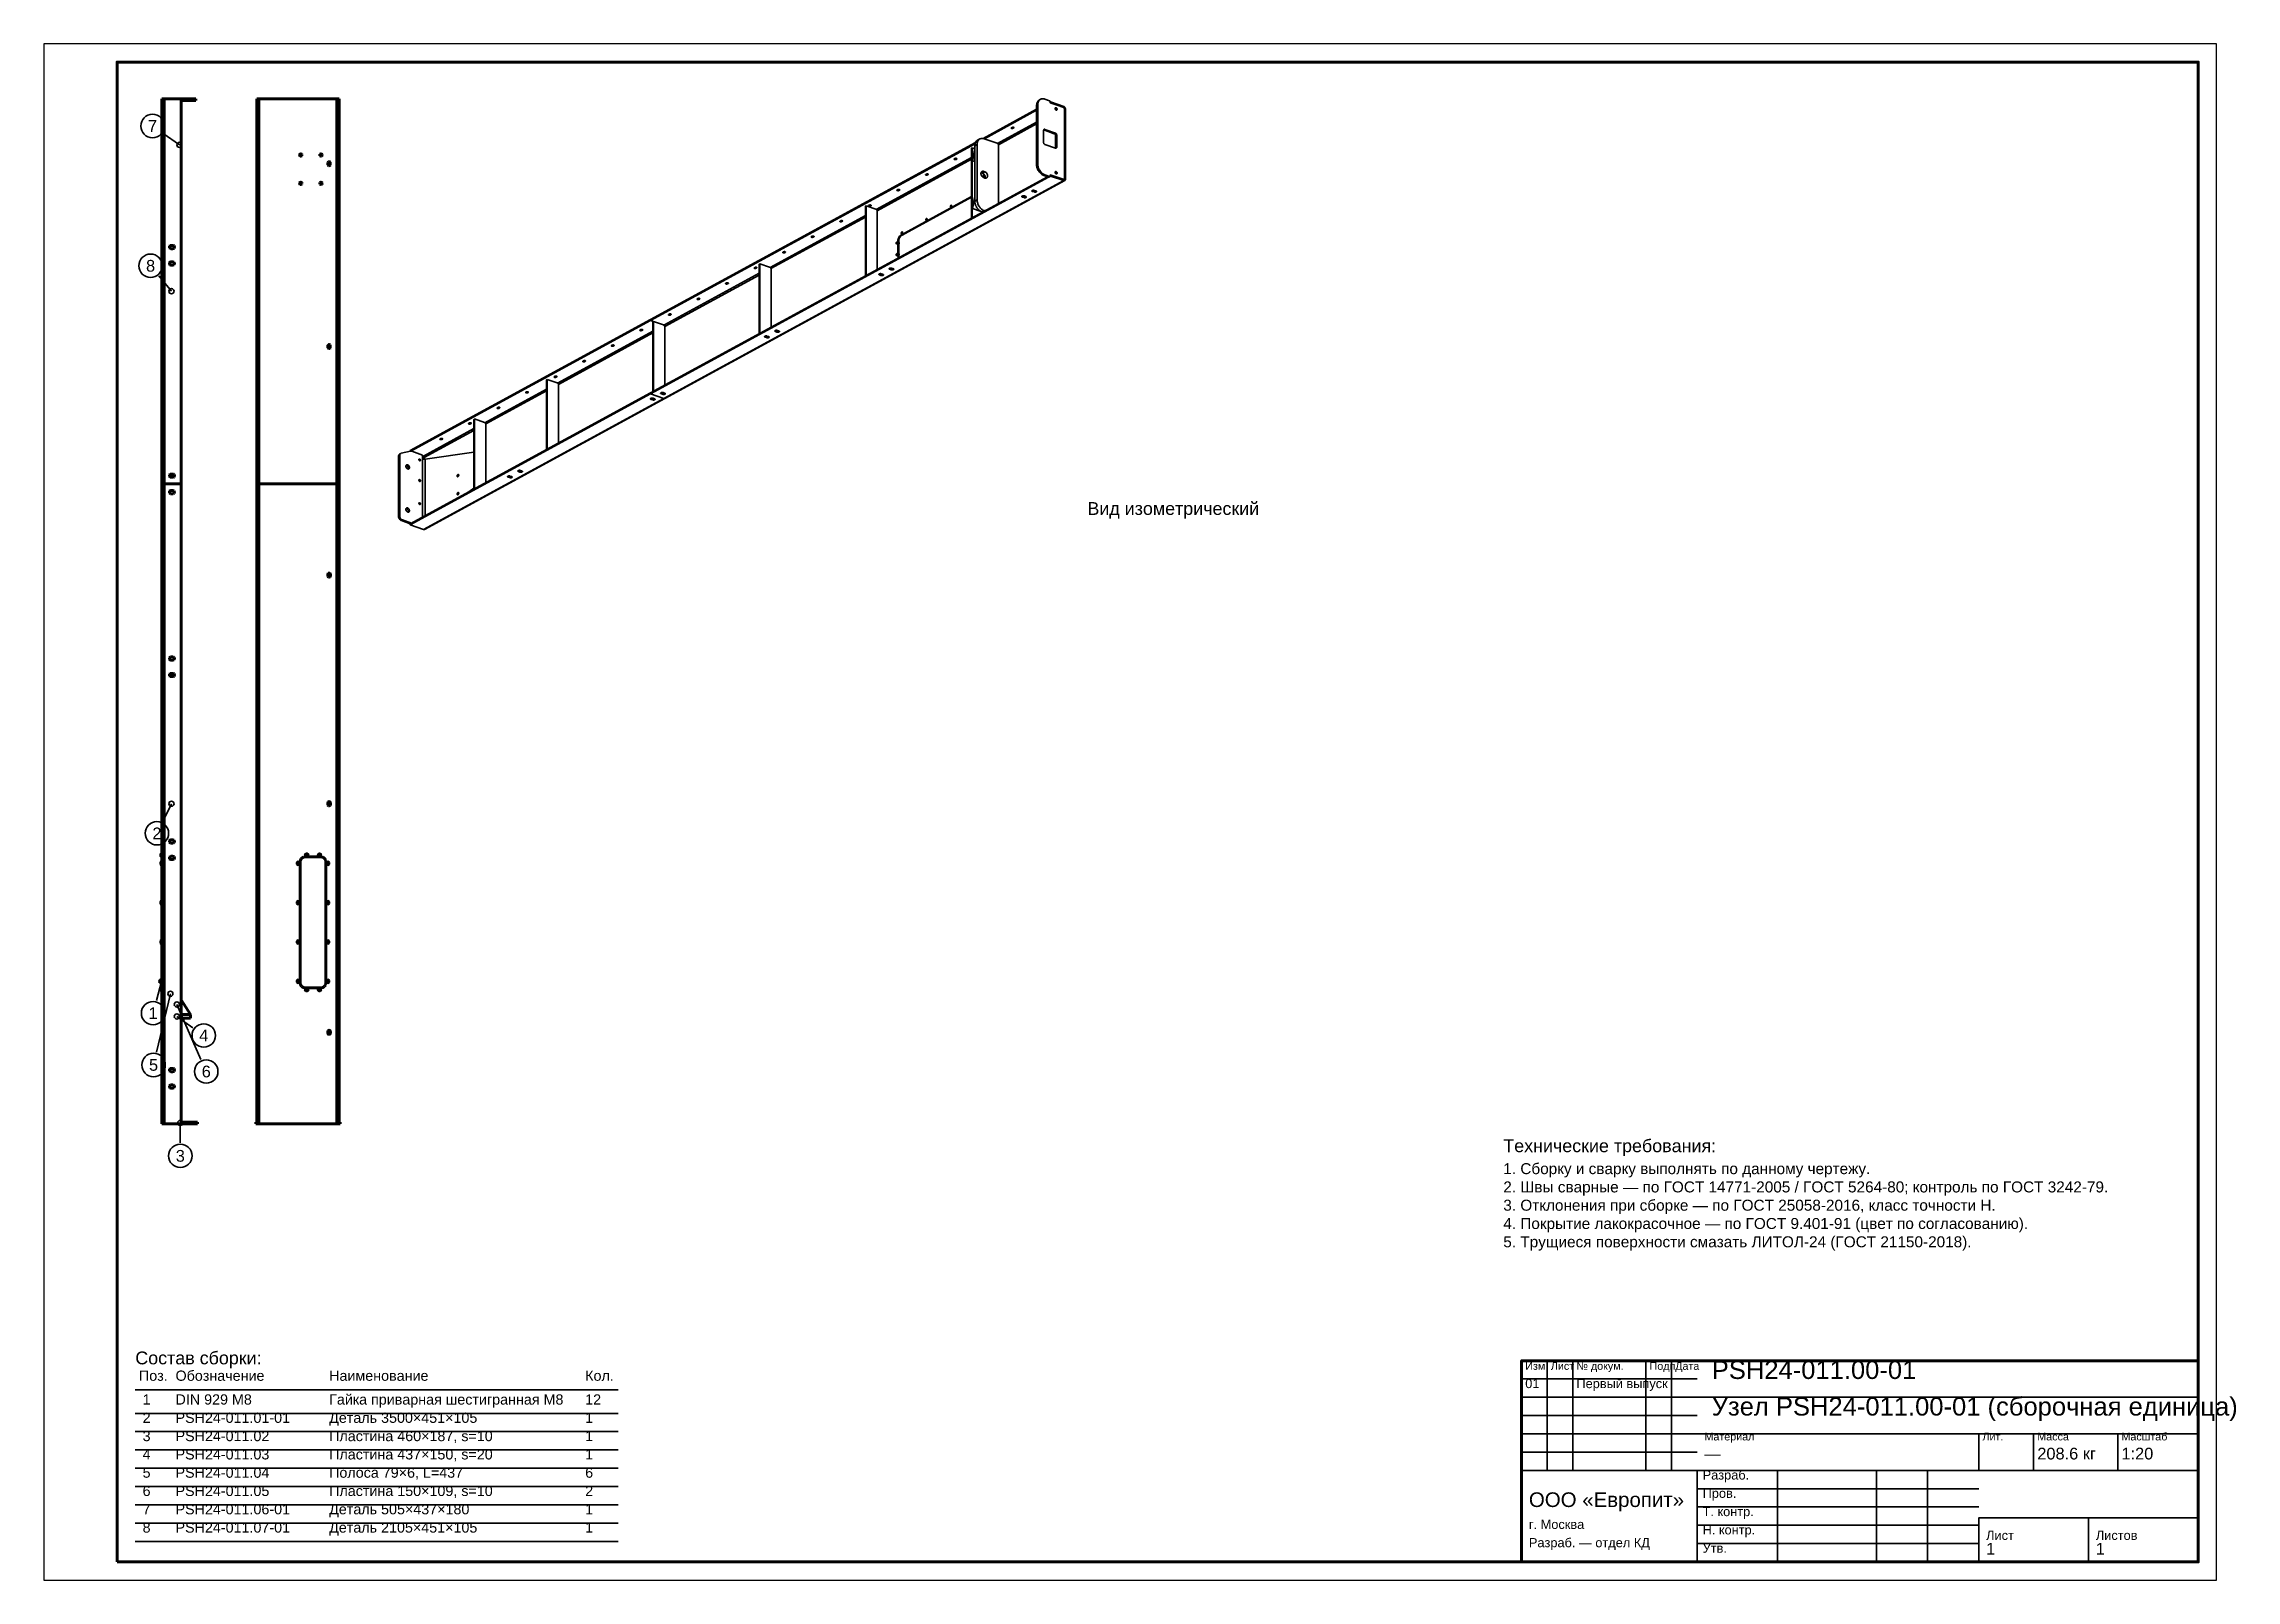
# Model space of a CAD drawing. Header units: millimetres. Extents: x 0 to 599, y 0 to 420.
import ezdxf
from ezdxf.enums import TextEntityAlignment as Align

# ---------------------------------------------------------------- set-up
doc = ezdxf.new("R2010")
doc.units = ezdxf.units.MM
doc.styles.add('GOST', font='Arial')

msp = doc.modelspace()

# ---------------------------------------------------------------- texts
at = {"color": 7, "style": 'GOST'}
for s, p in [('7', (29.7, 397.54)), ('8', (29.18, 359.33)), ('2', (30.91, 204.18)), ('1', (29.87, 155)), ('4', (43.71, 148.9)), ('5', (29.99, 140.84)), ('6', (44.4, 139.06)), ('3', (37.31, 116))]:
    msp.add_text(s, height=3.2, dxfattribs=at).set_placement(p, align=Align.MIDDLE)
at = {"color": 3, "style": 'GOST'}
for s, height, p in [('Вид изометрический', 3.5, (285.3, 291.22)), ('Технические требования:', 3.5, (399, 117)), ('1. Сборку и сварку выполнять по данному чертежу.', 3, (399, 111)), ('2. Швы сварные — по ГОСТ 14771-2005 / ГОСТ 5264-80; контроль по ГОСТ 3242-79.', 3, (399, 106)), ('3. Отклонения при сборке — по ГОСТ 25058-2016, класс точности Н.', 3, (399, 101)), ('4. Покрытие лакокрасочное — по ГОСТ 9.401-91 (цвет по согласованию).', 3, (399, 96)), ('5. Трущиеся поверхности смазать ЛИТОЛ-24 (ГОСТ 21150-2018).', 3, (399, 91)), ('Состав сборки:', 3.5, (25, 59)), ('PSH24-011.00-01', 5, (456, 55)), ('Поз.', 2.8, (26, 54.5)), ('Обозначение', 2.8, (36, 54.5)), ('Наименование', 2.8, (78, 54.5)), ('Кол.', 2.8, (148, 54.5)), ('01', 2.5, (405, 52.5)), ('Изм.', 2.1, (405, 57.5)), ('Лист', 2.1, (412, 57.5)), ('№ докум.', 2.1, (419, 57.5)), ('Первый выпуск', 2.5, (419, 52.5)), ('Подп.', 2.1, (439, 57.5)), ('Дата', 2.1, (446, 57.5)), ('1', 2.8, (27, 48)), ('DIN 929 M8', 2.8, (36, 48)), ('Гайка приварная шестигранная М8', 2.8, (78, 48)), ('12', 2.8, (148, 48)), ('Узел PSH24-011.00-01 (сборочная единица)', 5, (456, 45)), ('2', 2.8, (27, 43)), ('PSH24-011.01-01', 2.8, (36, 43)), ('Деталь 3500×451×105', 2.8, (78, 43)), ('1', 2.8, (148, 43)), ('3', 2.8, (27, 38)), ('PSH24-011.02', 2.8, (36, 38)), ('Пластина 460×187, s=10', 2.8, (78, 38)), ('1', 2.8, (148, 38)), ('Материал', 2.1, (454, 38.2)), ('Лит.', 2.1, (530, 38.2)), ('208.6 кг', 3.2, (545, 33)), ('Масса', 2.1, (545, 38.2)), ('Масштаб', 2.1, (568, 38.2)), ('1:20', 3.2, (568, 33)), ('4', 2.8, (27, 33)), ('5', 2.8, (27, 28)), ('PSH24-011.03', 2.8, (36, 33)), ('PSH24-011.04', 2.8, (36, 28)), ('Пластина 437×150, s=20', 2.8, (78, 33)), ('Полоса 79×6, L=437', 2.8, (78, 28)), ('6', 2.8, (148, 28)), ('1', 2.8, (148, 33)), ('Разраб.', 2.5, (453.5, 27.5)), ('—', 3.2, (454, 33)), ('6', 2.8, (27, 23)), ('PSH24-011.05', 2.8, (36, 23)), ('Пластина 150×109, s=10', 2.8, (78, 23)), ('2', 2.8, (148, 23)), ('ООО «Европит»', 4, (406, 20)), ('Пров.', 2.5, (453.5, 22.5)), ('7', 2.8, (27, 18)), ('PSH24-011.06-01', 2.8, (36, 18)), ('Деталь 505×437×180', 2.8, (78, 18)), ('1', 2.8, (148, 18)), ('Т. контр.', 2.5, (453.5, 17.5)), ('8', 2.8, (27, 13)), ('PSH24-011.07-01', 2.8, (36, 13)), ('Деталь 2105×451×105', 2.8, (78, 13)), ('1', 2.8, (148, 13)), ('г. Москва', 2.5, (406, 14)), ('Н. контр.', 2.5, (453.5, 12.5)), ('Лист', 2.5, (531, 11)), ('Листов', 2.5, (561, 11)), ('Разраб. — отдел КД', 2.5, (406, 9)), ('Утв.', 2.5, (453.5, 7.5)), ('1', 3.2, (531, 7)), ('1', 3.2, (561, 7))]:
    msp.add_text(s, height=height, dxfattribs=at).set_placement(p)

# ---------------------------------------------------------------- linework, layer by layer
at = {"color": 1, "lineweight": 70}
for p, q in [((32.27, 299.75), (32.27, 405)), ((32.27, 405), (32.27, 405)), ((32.27, 405), (32.28, 405)), ((32.28, 405), (32.3, 405)), ((32.3, 405), (32.33, 405)), ((32.33, 405), (32.36, 405)), ((32.36, 405), (32.4, 405)), ((32.4, 405), (32.44, 405)), ((32.44, 405), (32.49, 405)), ((32.49, 405), (32.55, 405)), ((32.55, 405), (32.61, 405)), ((32.61, 405), (32.67, 405)), ((32.67, 405), (32.73, 405)), ((32.73, 405), (32.8, 405)), ((32.8, 405), (32.87, 405)), ((32.87, 405), (37.52, 405)), ((32.87, 299.75), (32.87, 405)), ((40.57, 405), (37.52, 405)), ((37.52, 405), (37.52, 299.75)), ((37.52, 404.5), (40.57, 404.5)), ((40.68, 405), (40.57, 405)), ((40.57, 405), (40.57, 404.5)), ((40.57, 404.5), (40.68, 404.5)), ((40.79, 405), (40.68, 405)), ((40.68, 404.5), (40.79, 404.5)), ((40.9, 405), (40.79, 405)), ((40.79, 404.5), (40.9, 404.5)), ((41, 405), (40.9, 405)), ((40.9, 404.5), (41, 404.5)), ((41.1, 405), (41, 405)), ((41, 404.5), (41.1, 404.5)), ((41.19, 405), (41.1, 405)), ((41.1, 404.5), (41.19, 404.5)), ((41.27, 405), (41.19, 405)), ((41.19, 404.5), (41.27, 404.5)), ((41.35, 405), (41.27, 405)), ((41.27, 404.5), (41.35, 404.5)), ((41.41, 405), (41.35, 405)), ((41.35, 404.5), (41.41, 404.5)), ((41.47, 405), (41.41, 405)), ((41.41, 404.5), (41.47, 404.5)), ((41.51, 405), (41.47, 405)), ((41.47, 404.5), (41.51, 404.5)), ((41.54, 405), (41.51, 405)), ((41.51, 404.5), (41.54, 404.5)), ((41.56, 405), (41.54, 405)), ((41.54, 404.5), (41.56, 404.5)), ((41.57, 405), (41.56, 405)), ((41.56, 404.5), (41.57, 404.5)), ((41.57, 404.5), (41.57, 405)), ((58.19, 299.75), (58.19, 405)), ((58.19, 405), (58.2, 405)), ((58.2, 405), (58.21, 405)), ((58.21, 405), (58.23, 405)), ((58.23, 405), (58.25, 405)), ((58.25, 405), (58.28, 405)), ((58.28, 405), (58.32, 405)), ((58.32, 405), (58.37, 405)), ((58.37, 405), (58.42, 405)), ((58.42, 405), (58.47, 405)), ((58.47, 405), (58.53, 405)), ((58.53, 405), (58.59, 405)), ((58.59, 405), (58.66, 405)), ((58.66, 405), (58.73, 405)), ((58.73, 405), (58.79, 405)), ((58.79, 405), (80.14, 405)), ((58.79, 299.75), (58.79, 405)), ((80.14, 405), (80.21, 405)), ((80.14, 299.75), (80.14, 405)), ((80.21, 405), (80.28, 405)), ((80.28, 405), (80.34, 405)), ((80.34, 405), (80.4, 405)), ((80.4, 405), (80.46, 405)), ((80.46, 405), (80.52, 405)), ((80.52, 405), (80.57, 405)), ((80.57, 405), (80.61, 405)), ((80.61, 405), (80.65, 405)), ((80.65, 405), (80.68, 405)), ((80.68, 405), (80.71, 405)), ((80.71, 405), (80.73, 405)), ((80.73, 405), (80.74, 405)), ((80.74, 299.75), (80.74, 405)), ((80.74, 405), (80.74, 405)), ((69.93, 389.72), (69.91, 389.63)), ((69.91, 389.63), (69.92, 389.53)), ((69.98, 389.81), (69.93, 389.72)), ((70.05, 389.88), (69.98, 389.81)), ((70.14, 389.92), (70.05, 389.88)), ((70.24, 389.94), (70.14, 389.92)), ((70.34, 389.92), (70.24, 389.94)), ((70.43, 389.88), (70.34, 389.92)), ((70.5, 389.81), (70.43, 389.88)), ((70.55, 389.72), (70.5, 389.81)), ((70.58, 389.63), (70.55, 389.72)), ((70.57, 389.53), (70.58, 389.63)), ((75.43, 389.72), (75.41, 389.63)), ((75.41, 389.63), (75.42, 389.53)), ((75.48, 389.81), (75.43, 389.72)), ((75.55, 389.88), (75.48, 389.81)), ((75.64, 389.92), (75.55, 389.88)), ((75.74, 389.94), (75.64, 389.92)), ((75.84, 389.92), (75.74, 389.94)), ((75.93, 389.88), (75.84, 389.92)), ((76, 389.81), (75.93, 389.88)), ((76.05, 389.72), (76, 389.81)), ((76.08, 389.63), (76.05, 389.72)), ((76.07, 389.53), (76.08, 389.63)), ((69.92, 389.53), (69.95, 389.43)), ((69.95, 389.43), (70.01, 389.35)), ((70.01, 389.35), (70.1, 389.3)), ((70.1, 389.3), (70.19, 389.27)), ((70.19, 389.27), (70.29, 389.27)), ((70.29, 389.27), (70.39, 389.3)), ((70.39, 389.3), (70.47, 389.35)), ((70.47, 389.35), (70.53, 389.43)), ((70.53, 389.43), (70.57, 389.53)), ((75.42, 389.53), (75.45, 389.43)), ((75.45, 389.43), (75.51, 389.35)), ((75.51, 389.35), (75.6, 389.3)), ((75.6, 389.3), (75.69, 389.27)), ((75.69, 389.27), (75.79, 389.27)), ((75.79, 389.27), (75.89, 389.3)), ((75.89, 389.3), (75.97, 389.35)), ((75.97, 389.35), (76.03, 389.43)), ((76.03, 389.43), (76.07, 389.53)), ((77.68, 387.59), (77.67, 387.5)), ((77.67, 387.5), (77.67, 387)), ((77.67, 387), (77.68, 386.91)), ((77.72, 387.68), (77.68, 387.59)), ((77.68, 386.91), (77.72, 386.82)), ((77.78, 387.75), (77.72, 387.68)), ((77.72, 386.82), (77.78, 386.75)), ((77.86, 387.8), (77.78, 387.75)), ((77.78, 386.75), (77.86, 386.7)), ((77.95, 387.82), (77.86, 387.8)), ((77.86, 386.7), (77.95, 386.68)), ((78.04, 387.82), (77.95, 387.82)), ((77.95, 386.68), (78.04, 386.68)), ((78.13, 387.8), (78.04, 387.82)), ((78.04, 386.68), (78.13, 386.7)), ((78.21, 387.75), (78.13, 387.8)), ((78.13, 386.7), (78.21, 386.75)), ((78.27, 387.68), (78.21, 387.75)), ((78.21, 386.75), (78.27, 386.82)), ((78.3, 387.59), (78.27, 387.68)), ((78.27, 386.82), (78.3, 386.91)), ((78.32, 387.5), (78.3, 387.59)), ((78.3, 386.91), (78.32, 387)), ((78.32, 387), (78.32, 387.5)), ((69.93, 381.97), (69.91, 381.88)), ((69.91, 381.88), (69.92, 381.78)), ((69.92, 381.78), (69.95, 381.68)), ((69.98, 382.06), (69.93, 381.97)), ((69.95, 381.68), (70.01, 381.6)), ((70.05, 382.13), (69.98, 382.06)), ((70.01, 381.6), (70.1, 381.55)), ((70.14, 382.17), (70.05, 382.13)), ((70.1, 381.55), (70.19, 381.52)), ((70.24, 382.19), (70.14, 382.17)), ((70.19, 381.52), (70.29, 381.52)), ((70.34, 382.17), (70.24, 382.19)), ((70.29, 381.52), (70.39, 381.55)), ((70.43, 382.13), (70.34, 382.17)), ((70.39, 381.55), (70.47, 381.6)), ((70.5, 382.06), (70.43, 382.13)), ((70.47, 381.6), (70.53, 381.68)), ((70.55, 381.97), (70.5, 382.06)), ((70.53, 381.68), (70.57, 381.78)), ((70.58, 381.88), (70.55, 381.97)), ((70.57, 381.78), (70.58, 381.88)), ((75.43, 381.97), (75.41, 381.88)), ((75.41, 381.88), (75.42, 381.78)), ((75.42, 381.78), (75.45, 381.68)), ((75.48, 382.06), (75.43, 381.97)), ((75.45, 381.68), (75.51, 381.6)), ((75.55, 382.13), (75.48, 382.06)), ((75.51, 381.6), (75.6, 381.55)), ((75.64, 382.17), (75.55, 382.13)), ((75.6, 381.55), (75.69, 381.52)), ((75.74, 382.19), (75.64, 382.17)), ((75.69, 381.52), (75.79, 381.52)), ((75.84, 382.17), (75.74, 382.19)), ((75.79, 381.52), (75.89, 381.55)), ((75.93, 382.13), (75.84, 382.17)), ((75.89, 381.55), (75.97, 381.6)), ((76, 382.06), (75.93, 382.13)), ((75.97, 381.6), (76.03, 381.68)), ((76.05, 381.97), (76, 382.06)), ((76.03, 381.68), (76.07, 381.78)), ((76.08, 381.88), (76.05, 381.97)), ((76.07, 381.78), (76.08, 381.88)), ((34.33, 364.57), (34.32, 364.45)), ((34.32, 364.45), (34.33, 364.33)), ((34.33, 360.07), (34.32, 359.95)), ((34.32, 359.95), (34.33, 359.83)), ((34.38, 364.68), (34.33, 364.57)), ((34.33, 364.33), (34.38, 364.23)), ((34.38, 360.18), (34.33, 360.07)), ((34.33, 359.83), (34.38, 359.73)), ((34.45, 364.77), (34.38, 364.68)), ((34.38, 364.23), (34.45, 364.13)), ((34.45, 360.27), (34.38, 360.18)), ((34.38, 359.73), (34.45, 359.63)), ((34.54, 364.84), (34.45, 364.77)), ((34.45, 364.13), (34.54, 364.06)), ((34.54, 360.34), (34.45, 360.27)), ((34.45, 359.63), (34.54, 359.56)), ((34.65, 364.88), (34.54, 364.84)), ((34.54, 364.06), (34.65, 364.02)), ((34.65, 360.38), (34.54, 360.34)), ((34.77, 364.9), (34.65, 364.88)), ((34.65, 364.02), (34.77, 364)), ((34.77, 360.4), (34.65, 360.38)), ((35.27, 364.9), (34.77, 364.9)), ((34.77, 364), (35.27, 364)), ((35.27, 360.4), (34.77, 360.4)), ((35.38, 364.88), (35.27, 364.9)), ((35.27, 364), (35.38, 364.02)), ((35.38, 360.38), (35.27, 360.4)), ((35.49, 364.84), (35.38, 364.88)), ((35.38, 364.02), (35.49, 364.06)), ((35.49, 360.34), (35.38, 360.38)), ((35.59, 364.77), (35.49, 364.84)), ((35.49, 364.06), (35.59, 364.13)), ((35.59, 360.27), (35.49, 360.34)), ((35.49, 359.56), (35.59, 359.63)), ((35.66, 364.68), (35.59, 364.77)), ((35.59, 364.13), (35.66, 364.23)), ((35.66, 360.18), (35.59, 360.27)), ((35.59, 359.63), (35.66, 359.73)), ((35.7, 364.57), (35.66, 364.68)), ((35.66, 364.23), (35.7, 364.33)), ((35.7, 360.07), (35.66, 360.18)), ((35.66, 359.73), (35.7, 359.83)), ((35.72, 364.45), (35.7, 364.57)), ((35.7, 364.33), (35.72, 364.45)), ((35.72, 359.95), (35.7, 360.07)), ((35.7, 359.83), (35.72, 359.95)), ((34.54, 359.56), (34.65, 359.52)), ((34.65, 359.52), (34.77, 359.5)), ((34.77, 359.5), (35.27, 359.5)), ((35.27, 359.5), (35.38, 359.52)), ((35.38, 359.52), (35.49, 359.56)), ((77.68, 337.59), (77.67, 337.5)), ((77.67, 337.5), (77.67, 337)), ((77.67, 337), (77.68, 336.91)), ((77.72, 337.68), (77.68, 337.59)), ((77.68, 336.91), (77.72, 336.82)), ((77.78, 337.75), (77.72, 337.68)), ((77.72, 336.82), (77.78, 336.75)), ((77.86, 337.8), (77.78, 337.75)), ((77.78, 336.75), (77.86, 336.7)), ((77.95, 337.82), (77.86, 337.8)), ((77.86, 336.7), (77.95, 336.68)), ((78.04, 337.82), (77.95, 337.82)), ((77.95, 336.68), (78.04, 336.68)), ((78.13, 337.8), (78.04, 337.82)), ((78.04, 336.68), (78.13, 336.7)), ((78.21, 337.75), (78.13, 337.8)), ((78.13, 336.7), (78.21, 336.75)), ((78.27, 337.68), (78.21, 337.75)), ((78.21, 336.75), (78.27, 336.82)), ((78.3, 337.59), (78.27, 337.68)), ((78.27, 336.82), (78.3, 336.91)), ((78.32, 337.5), (78.3, 337.59)), ((78.3, 336.91), (78.32, 337)), ((78.32, 337), (78.32, 337.5)), ((32.27, 299.75), (32.27, 124.75)), ((32.27, 299.75), (32.27, 299.75)), ((32.27, 299.75), (32.28, 299.75)), ((32.28, 299.75), (32.27, 299.75)), ((32.27, 299.75), (32.27, 299.75)), ((32.28, 299.75), (32.3, 299.75)), ((32.3, 299.75), (32.28, 299.75)), ((32.3, 299.75), (32.33, 299.75)), ((32.33, 299.75), (32.3, 299.75)), ((32.33, 299.75), (32.36, 299.75)), ((32.36, 299.75), (32.33, 299.75)), ((32.36, 299.75), (32.4, 299.75)), ((32.4, 299.75), (32.36, 299.75)), ((32.4, 299.75), (32.44, 299.75)), ((32.44, 299.75), (32.4, 299.75)), ((32.44, 299.75), (32.49, 299.75)), ((32.49, 299.75), (32.44, 299.75)), ((32.49, 299.75), (32.55, 299.75)), ((32.55, 299.75), (32.49, 299.75)), ((32.55, 299.75), (32.61, 299.75)), ((32.61, 299.75), (32.55, 299.75)), ((32.61, 299.75), (32.67, 299.75)), ((32.67, 299.75), (32.61, 299.75)), ((32.67, 299.75), (32.73, 299.75)), ((32.73, 299.75), (32.67, 299.75)), ((32.73, 299.75), (32.8, 299.75)), ((32.8, 299.75), (32.73, 299.75)), ((32.8, 299.75), (32.87, 299.75)), ((32.87, 299.75), (32.8, 299.75)), ((32.87, 299.75), (37.52, 299.75)), ((37.52, 299.75), (32.87, 299.75)), ((32.87, 299.75), (32.87, 124.75)), ((34.33, 302.07), (34.32, 301.95)), ((34.32, 301.95), (34.33, 301.83)), ((34.38, 302.18), (34.33, 302.07)), ((34.33, 301.83), (34.38, 301.73)), ((34.45, 302.27), (34.38, 302.18)), ((34.38, 301.73), (34.45, 301.63)), ((34.54, 302.34), (34.45, 302.27)), ((34.45, 301.63), (34.54, 301.56)), ((34.65, 302.38), (34.54, 302.34)), ((34.54, 301.56), (34.65, 301.52)), ((34.77, 302.4), (34.65, 302.38)), ((34.65, 301.52), (34.77, 301.5)), ((35.27, 302.4), (34.77, 302.4)), ((34.77, 301.5), (35.27, 301.5)), ((35.38, 302.38), (35.27, 302.4)), ((35.27, 301.5), (35.38, 301.52)), ((35.49, 302.34), (35.38, 302.38)), ((35.38, 301.52), (35.49, 301.56)), ((35.59, 302.27), (35.49, 302.34)), ((35.49, 301.56), (35.59, 301.63)), ((35.66, 302.18), (35.59, 302.27)), ((35.59, 301.63), (35.66, 301.73)), ((35.7, 302.07), (35.66, 302.18)), ((35.66, 301.73), (35.7, 301.83)), ((35.72, 301.95), (35.7, 302.07)), ((35.7, 301.83), (35.72, 301.95)), ((37.52, 299.75), (37.52, 124.75)), ((58.19, 299.75), (58.19, 124.75)), ((58.19, 299.75), (58.2, 299.75)), ((58.2, 299.75), (58.19, 299.75)), ((58.2, 299.75), (58.21, 299.75)), ((58.21, 299.75), (58.2, 299.75)), ((58.21, 299.75), (58.23, 299.75)), ((58.23, 299.75), (58.21, 299.75)), ((58.23, 299.75), (58.25, 299.75)), ((58.25, 299.75), (58.23, 299.75)), ((58.25, 299.75), (58.28, 299.75)), ((58.28, 299.75), (58.25, 299.75)), ((58.28, 299.75), (58.32, 299.75)), ((58.32, 299.75), (58.28, 299.75)), ((58.32, 299.75), (58.37, 299.75)), ((58.37, 299.75), (58.32, 299.75)), ((58.37, 299.75), (58.42, 299.75)), ((58.42, 299.75), (58.37, 299.75)), ((58.42, 299.75), (58.47, 299.75)), ((58.47, 299.75), (58.42, 299.75)), ((58.47, 299.75), (58.53, 299.75)), ((58.53, 299.75), (58.47, 299.75)), ((58.53, 299.75), (58.59, 299.75)), ((58.59, 299.75), (58.53, 299.75)), ((58.59, 299.75), (58.66, 299.75)), ((58.66, 299.75), (58.59, 299.75)), ((58.66, 299.75), (58.73, 299.75)), ((58.73, 299.75), (58.66, 299.75)), ((58.73, 299.75), (58.79, 299.75)), ((58.79, 299.75), (58.73, 299.75)), ((58.79, 299.75), (80.14, 299.75)), ((80.14, 299.75), (58.79, 299.75)), ((58.79, 299.75), (58.79, 124.75)), ((80.14, 299.75), (80.21, 299.75)), ((80.21, 299.75), (80.14, 299.75)), ((80.14, 299.75), (80.14, 124.75)), ((80.21, 299.75), (80.28, 299.75)), ((80.28, 299.75), (80.21, 299.75)), ((80.28, 299.75), (80.34, 299.75)), ((80.34, 299.75), (80.28, 299.75)), ((80.34, 299.75), (80.4, 299.75)), ((80.4, 299.75), (80.34, 299.75)), ((80.4, 299.75), (80.46, 299.75)), ((80.46, 299.75), (80.4, 299.75)), ((80.46, 299.75), (80.52, 299.75)), ((80.52, 299.75), (80.46, 299.75)), ((80.52, 299.75), (80.57, 299.75)), ((80.57, 299.75), (80.52, 299.75)), ((80.57, 299.75), (80.61, 299.75)), ((80.61, 299.75), (80.57, 299.75)), ((80.61, 299.75), (80.65, 299.75)), ((80.65, 299.75), (80.61, 299.75)), ((80.65, 299.75), (80.68, 299.75)), ((80.68, 299.75), (80.65, 299.75)), ((80.68, 299.75), (80.71, 299.75)), ((80.71, 299.75), (80.68, 299.75)), ((80.71, 299.75), (80.73, 299.75)), ((80.73, 299.75), (80.71, 299.75)), ((80.73, 299.75), (80.74, 299.75)), ((80.74, 299.75), (80.73, 299.75)), ((80.74, 299.75), (80.74, 124.75)), ((80.74, 299.75), (80.74, 299.75)), ((80.74, 299.75), (80.74, 299.75)), ((34.32, 297.45), (34.33, 297.57)), ((34.33, 297.33), (34.32, 297.45)), ((34.33, 297.57), (34.38, 297.68)), ((34.38, 297.23), (34.33, 297.33)), ((34.38, 297.68), (34.45, 297.77)), ((34.45, 297.13), (34.38, 297.23)), ((34.45, 297.77), (34.54, 297.84)), ((34.54, 297.06), (34.45, 297.13)), ((34.54, 297.84), (34.65, 297.88)), ((34.65, 297.02), (34.54, 297.06)), ((34.65, 297.88), (34.77, 297.9)), ((34.77, 297), (34.65, 297.02)), ((34.77, 297.9), (35.27, 297.9)), ((35.27, 297), (34.77, 297)), ((35.27, 297.9), (35.38, 297.88)), ((35.38, 297.02), (35.27, 297)), ((35.38, 297.88), (35.49, 297.84)), ((35.49, 297.06), (35.38, 297.02)), ((35.49, 297.84), (35.59, 297.77)), ((35.59, 297.13), (35.49, 297.06)), ((35.59, 297.77), (35.66, 297.68)), ((35.66, 297.23), (35.59, 297.13)), ((35.66, 297.68), (35.7, 297.57)), ((35.7, 297.33), (35.66, 297.23)), ((35.7, 297.57), (35.72, 297.45)), ((35.72, 297.45), (35.7, 297.33)), ((77.66, 275), (77.67, 275.09)), ((77.66, 274.5), (77.66, 275)), ((77.67, 274.41), (77.66, 274.5)), ((77.67, 275.09), (77.71, 275.18)), ((77.71, 274.32), (77.67, 274.41)), ((77.71, 275.18), (77.77, 275.25)), ((77.77, 274.25), (77.71, 274.32)), ((77.77, 275.25), (77.85, 275.3)), ((77.85, 274.2), (77.77, 274.25)), ((77.85, 275.3), (77.94, 275.33)), ((77.94, 274.17), (77.85, 274.2)), ((77.94, 275.33), (78.04, 275.33)), ((78.04, 274.17), (77.94, 274.17)), ((78.04, 275.33), (78.13, 275.3)), ((78.13, 274.2), (78.04, 274.17)), ((78.13, 275.3), (78.21, 275.25)), ((78.21, 274.25), (78.13, 274.2)), ((78.21, 275.25), (78.27, 275.18)), ((78.27, 274.32), (78.21, 274.25)), ((78.27, 275.18), (78.31, 275.09)), ((78.31, 274.41), (78.27, 274.32)), ((78.31, 275.09), (78.33, 275)), ((78.33, 274.5), (78.31, 274.41)), ((78.33, 275), (78.33, 274.5)), ((34.32, 251.95), (34.33, 252.07)), ((34.33, 251.83), (34.32, 251.95)), ((34.33, 252.07), (34.38, 252.18)), ((34.38, 251.73), (34.33, 251.83)), ((34.38, 252.18), (34.45, 252.27)), ((34.45, 252.27), (34.54, 252.34)), ((34.54, 252.34), (34.65, 252.38)), ((34.65, 252.38), (34.77, 252.4)), ((34.77, 252.4), (35.27, 252.4)), ((35.27, 252.4), (35.38, 252.38)), ((35.38, 252.38), (35.49, 252.34)), ((35.49, 252.34), (35.59, 252.27)), ((35.59, 252.27), (35.66, 252.18)), ((35.66, 252.18), (35.7, 252.07)), ((35.7, 251.83), (35.66, 251.73)), ((35.7, 252.07), (35.72, 251.95)), ((35.72, 251.95), (35.7, 251.83)), ((34.32, 247.45), (34.33, 247.57)), ((34.33, 247.33), (34.32, 247.45)), ((34.33, 247.57), (34.38, 247.68)), ((34.38, 247.23), (34.33, 247.33)), ((34.45, 251.63), (34.38, 251.73)), ((34.38, 247.68), (34.45, 247.77)), ((34.45, 247.13), (34.38, 247.23)), ((34.54, 251.56), (34.45, 251.63)), ((34.45, 247.77), (34.54, 247.84)), ((34.54, 247.06), (34.45, 247.13)), ((34.65, 251.52), (34.54, 251.56)), ((34.54, 247.84), (34.65, 247.88)), ((34.65, 247.02), (34.54, 247.06)), ((34.77, 251.5), (34.65, 251.52)), ((34.65, 247.88), (34.77, 247.9)), ((34.77, 247), (34.65, 247.02)), ((35.27, 251.5), (34.77, 251.5)), ((34.77, 247.9), (35.27, 247.9)), ((35.27, 247), (34.77, 247)), ((35.38, 251.52), (35.27, 251.5)), ((35.27, 247.9), (35.38, 247.88)), ((35.38, 247.02), (35.27, 247)), ((35.49, 251.56), (35.38, 251.52)), ((35.38, 247.88), (35.49, 247.84)), ((35.49, 247.06), (35.38, 247.02)), ((35.59, 251.63), (35.49, 251.56)), ((35.49, 247.84), (35.59, 247.77)), ((35.59, 247.13), (35.49, 247.06)), ((35.66, 251.73), (35.59, 251.63)), ((35.59, 247.77), (35.66, 247.68)), ((35.66, 247.23), (35.59, 247.13)), ((35.66, 247.68), (35.7, 247.57)), ((35.7, 247.33), (35.66, 247.23)), ((35.7, 247.57), (35.72, 247.45)), ((35.72, 247.45), (35.7, 247.33)), ((77.66, 212.5), (77.67, 212.59)), ((77.66, 212), (77.66, 212.5)), ((77.67, 211.91), (77.66, 212)), ((77.67, 212.59), (77.71, 212.68)), ((77.71, 211.82), (77.67, 211.91)), ((77.71, 212.68), (77.77, 212.75)), ((77.77, 211.75), (77.71, 211.82)), ((77.77, 212.75), (77.85, 212.8)), ((77.85, 211.7), (77.77, 211.75)), ((77.85, 212.8), (77.94, 212.83)), ((77.94, 211.67), (77.85, 211.7)), ((77.94, 212.83), (78.04, 212.83)), ((78.04, 211.67), (77.94, 211.67)), ((78.04, 212.83), (78.13, 212.8)), ((78.13, 211.7), (78.04, 211.67)), ((78.13, 212.8), (78.21, 212.75)), ((78.21, 211.75), (78.13, 211.7)), ((78.21, 212.75), (78.27, 212.68)), ((78.27, 211.82), (78.21, 211.75)), ((78.27, 212.68), (78.31, 212.59)), ((78.31, 211.91), (78.27, 211.82)), ((78.31, 212.59), (78.33, 212.5)), ((78.33, 212), (78.31, 211.91)), ((78.33, 212.5), (78.33, 212)), ((32, 198.52), (32.02, 198.55)), ((32, 198.52), (32.02, 198.55)), ((32, 198.52), (32, 198.51)), ((32, 198.51), (32, 198.5)), ((32, 198.5), (32, 198.47)), ((32, 198.47), (32, 198.43)), ((32, 198.43), (32, 198.39)), ((32, 198.39), (32, 198.34)), ((32, 198.34), (32, 198.28)), ((32, 198.28), (32, 198.22)), ((32, 198.22), (32, 198.16)), ((32, 198.16), (32, 198.11)), ((32, 198.11), (32, 198.05)), ((32, 198.05), (32, 198)), ((32, 198), (32, 197.96)), ((32, 197.96), (32, 197.93)), ((32, 197.93), (32, 197.92)), ((32, 197.92), (32, 197.91)), ((32, 197.91), (32, 197.91)), ((32, 197.91), (32, 197.9)), ((32, 197.9), (32, 197.9)), ((32, 197.9), (32, 197.9)), ((32, 197.9), (32, 197.89)), ((32, 197.89), (32, 197.89)), ((32, 197.89), (32, 197.89)), ((32, 197.89), (32, 197.89)), ((32, 197.89), (32, 197.88)), ((32, 197.88), (32, 197.88)), ((32, 197.88), (32, 197.88)), ((32, 197.88), (32, 197.88)), ((32, 197.88), (32.02, 197.85)), ((32, 197.88), (32.02, 197.85)), ((32.03, 198.55), (32.02, 198.55)), ((32.02, 198.55), (32.03, 198.55)), ((32.03, 198.55), (32.02, 198.55)), ((32.02, 198.55), (32.03, 198.55)), ((32.02, 198.38), (32.03, 198.46)), ((32.03, 198.29), (32.02, 198.38)), ((32.02, 198.03), (32.03, 198.11)), ((32.03, 197.94), (32.02, 198.03)), ((32.03, 197.85), (32.02, 197.85)), ((32.02, 197.85), (32.03, 197.85)), ((32.03, 197.85), (32.02, 197.85)), ((32.02, 197.85), (32.03, 197.85)), ((32.05, 198.55), (32.03, 198.55)), ((32.03, 198.55), (32.05, 198.55)), ((32.05, 198.55), (32.03, 198.55)), ((32.03, 198.55), (32.05, 198.55)), ((32.03, 198.46), (32.05, 198.55)), ((32.05, 198.2), (32.03, 198.29)), ((32.03, 198.11), (32.05, 198.2)), ((32.05, 197.85), (32.03, 197.94)), ((32.05, 197.85), (32.03, 197.85)), ((32.03, 197.85), (32.05, 197.85)), ((32.05, 197.85), (32.03, 197.85)), ((32.03, 197.85), (32.05, 197.85)), ((32.05, 198.55), (32.27, 198.55)), ((32.05, 198.2), (32.27, 198.2)), ((32.05, 197.85), (32.27, 197.85)), ((34.32, 201.95), (34.33, 202.07)), ((34.33, 201.83), (34.32, 201.95)), ((34.33, 202.07), (34.38, 202.17)), ((34.38, 201.72), (34.33, 201.83)), ((34.38, 202.17), (34.45, 202.27)), ((34.45, 201.63), (34.38, 201.72)), ((34.45, 202.27), (34.54, 202.34)), ((34.54, 201.56), (34.45, 201.63)), ((34.45, 197.77), (34.54, 197.84)), ((34.54, 202.34), (34.65, 202.38)), ((34.65, 201.52), (34.54, 201.56)), ((34.54, 197.84), (34.65, 197.88)), ((34.65, 202.38), (34.77, 202.4)), ((34.77, 201.5), (34.65, 201.52)), ((34.65, 197.88), (34.77, 197.9)), ((34.77, 202.4), (35.27, 202.4)), ((35.27, 201.5), (34.77, 201.5)), ((34.77, 197.9), (35.27, 197.9)), ((35.27, 202.4), (35.38, 202.38)), ((35.38, 201.52), (35.27, 201.5)), ((35.27, 197.9), (35.38, 197.88)), ((35.38, 202.38), (35.49, 202.34)), ((35.49, 201.56), (35.38, 201.52)), ((35.38, 197.88), (35.49, 197.84)), ((35.49, 202.34), (35.59, 202.27)), ((35.59, 201.63), (35.49, 201.56)), ((35.49, 197.84), (35.59, 197.77)), ((35.59, 202.27), (35.66, 202.17)), ((35.66, 201.72), (35.59, 201.63)), ((35.66, 202.17), (35.7, 202.07)), ((35.7, 201.83), (35.66, 201.72)), ((35.7, 202.07), (35.72, 201.95)), ((35.72, 201.95), (35.7, 201.83)), ((71.64, 198.55), (71.44, 198.2)), ((71.44, 198.2), (71.64, 197.85)), ((71.53, 198.23), (71.55, 198.33)), ((71.53, 198.13), (71.53, 198.23)), ((71.57, 198.04), (71.53, 198.13)), ((71.55, 198.33), (71.61, 198.41)), ((71.63, 197.96), (71.57, 198.04)), ((71.61, 198.41), (71.68, 198.47)), ((71.71, 197.91), (71.63, 197.96)), ((72.04, 198.55), (71.64, 198.55)), ((71.64, 198.17), (71.65, 198.25)), ((71.67, 198.1), (71.64, 198.17)), ((71.64, 197.85), (72.04, 197.85)), ((71.65, 198.25), (71.68, 198.32)), ((71.72, 198.04), (71.67, 198.1)), ((71.68, 198.47), (71.78, 198.51)), ((71.68, 198.32), (71.74, 198.37)), ((71.81, 197.88), (71.71, 197.91)), ((71.79, 198.01), (71.72, 198.04)), ((71.74, 198.37), (71.82, 198.4)), ((71.78, 198.51), (71.88, 198.52)), ((71.87, 198), (71.79, 198.01)), ((71.91, 197.89), (71.81, 197.88)), ((71.82, 198.4), (71.89, 198.39)), ((71.94, 198.03), (71.87, 198)), ((71.88, 198.52), (71.97, 198.49)), ((71.89, 198.39), (71.96, 198.36)), ((72, 197.93), (71.91, 197.89)), ((72, 198.08), (71.94, 198.03)), ((71.96, 198.36), (72.02, 198.3)), ((71.97, 198.49), (72.05, 198.44)), ((72.04, 198.15), (72, 198.08)), ((72.08, 197.99), (72, 197.93)), ((72.02, 198.3), (72.04, 198.23)), ((72.25, 198.2), (72.04, 198.55)), ((72.04, 198.23), (72.04, 198.15)), ((72.04, 197.85), (72.25, 198.2)), ((72.05, 198.44), (72.12, 198.36)), ((72.13, 198.07), (72.08, 197.99)), ((72.12, 198.36), (72.15, 198.27)), ((72.16, 198.17), (72.13, 198.07)), ((72.15, 198.27), (72.16, 198.17)), ((75.14, 198.55), (74.94, 198.2)), ((74.94, 198.2), (75.14, 197.85)), ((75.03, 198.23), (75.05, 198.33)), ((75.03, 198.13), (75.03, 198.23)), ((75.07, 198.04), (75.03, 198.13)), ((75.05, 198.33), (75.11, 198.41)), ((75.13, 197.96), (75.07, 198.04)), ((75.11, 198.41), (75.18, 198.47)), ((75.21, 197.91), (75.13, 197.96)), ((75.54, 198.55), (75.14, 198.55)), ((75.14, 198.17), (75.15, 198.25)), ((75.17, 198.1), (75.14, 198.17)), ((75.14, 197.85), (75.54, 197.85)), ((75.15, 198.25), (75.18, 198.32)), ((75.22, 198.04), (75.17, 198.1)), ((75.18, 198.47), (75.28, 198.51)), ((75.18, 198.32), (75.24, 198.37)), ((75.31, 197.88), (75.21, 197.91)), ((75.29, 198.01), (75.22, 198.04)), ((75.24, 198.37), (75.32, 198.4)), ((75.28, 198.51), (75.38, 198.52)), ((75.37, 198), (75.29, 198.01)), ((75.41, 197.89), (75.31, 197.88)), ((75.32, 198.4), (75.39, 198.39)), ((75.44, 198.03), (75.37, 198)), ((75.38, 198.52), (75.47, 198.49)), ((75.39, 198.39), (75.46, 198.36)), ((75.5, 197.93), (75.41, 197.89)), ((75.5, 198.08), (75.44, 198.03)), ((75.46, 198.36), (75.52, 198.3)), ((75.47, 198.49), (75.55, 198.44)), ((75.54, 198.15), (75.5, 198.08)), ((75.58, 197.99), (75.5, 197.93)), ((75.52, 198.3), (75.54, 198.23)), ((75.75, 198.2), (75.54, 198.55)), ((75.54, 198.23), (75.54, 198.15)), ((75.54, 197.85), (75.75, 198.2)), ((75.55, 198.44), (75.62, 198.36)), ((75.63, 198.07), (75.58, 197.99)), ((75.62, 198.36), (75.65, 198.27)), ((75.66, 198.17), (75.63, 198.07)), ((75.65, 198.27), (75.66, 198.17)), ((32, 196.27), (32.05, 196.35)), ((32, 196.27), (32, 196.26)), ((32, 196.26), (32, 196.25)), ((32, 196.25), (32, 196.24)), ((32, 196.24), (32, 196.21)), ((32, 196.21), (32, 196.18)), ((32, 196.18), (32, 196.15)), ((32, 196.15), (32, 196.11)), ((32, 196.11), (32, 196.07)), ((32, 196.07), (32, 196.02)), ((32, 196.02), (32, 195.97)), ((32, 195.97), (32, 195.93)), ((32, 195.93), (32, 195.88)), ((32, 195.88), (32, 195.83)), ((32, 195.83), (32, 195.79)), ((32, 195.79), (32, 195.77)), ((32, 195.77), (32, 195.75)), ((32, 195.75), (32, 195.73)), ((32, 195.73), (32, 195.72)), ((32, 195.72), (32, 195.7)), ((32, 195.7), (32, 195.69)), ((32, 195.69), (32, 195.68)), ((32, 195.68), (32, 195.66)), ((32, 195.66), (32, 195.65)), ((32, 195.65), (32, 195.65)), ((32, 195.65), (32, 195.64)), ((32, 195.64), (32, 195.64)), ((32, 195.64), (32, 195.63)), ((32, 195.63), (32, 195.63)), ((32, 195.63), (32.05, 195.55)), ((32, 195.63), (32.05, 195.55)), ((32.02, 196.25), (32.03, 196.3)), ((32.03, 196.21), (32.02, 196.25)), ((32.02, 195.95), (32.03, 196.05)), ((32.03, 195.85), (32.02, 195.95)), ((32.02, 195.65), (32.03, 195.69)), ((32.03, 195.6), (32.02, 195.65)), ((32.03, 196.3), (32.05, 196.35)), ((32.05, 196.15), (32.03, 196.21)), ((32.03, 196.05), (32.05, 196.15)), ((32.05, 195.75), (32.03, 195.85)), ((32.03, 195.69), (32.05, 195.75)), ((32.05, 195.55), (32.03, 195.6)), ((32.05, 196.35), (32.27, 196.35)), ((32.05, 196.15), (32.27, 196.15)), ((32.05, 195.75), (32.27, 195.75)), ((32.05, 195.55), (32.27, 195.55)), ((34.32, 197.45), (34.33, 197.57)), ((34.33, 197.33), (34.32, 197.45)), ((34.33, 197.57), (34.38, 197.67)), ((34.38, 197.22), (34.33, 197.33)), ((34.38, 197.67), (34.45, 197.77)), ((34.45, 197.13), (34.38, 197.22)), ((34.54, 197.06), (34.45, 197.13)), ((34.65, 197.02), (34.54, 197.06)), ((34.77, 197), (34.65, 197.02)), ((35.27, 197), (34.77, 197)), ((35.38, 197.02), (35.27, 197)), ((35.49, 197.06), (35.38, 197.02)), ((35.59, 197.13), (35.49, 197.06)), ((35.59, 197.77), (35.66, 197.67)), ((35.66, 197.22), (35.59, 197.13)), ((35.66, 197.67), (35.7, 197.57)), ((35.7, 197.33), (35.66, 197.22)), ((35.7, 197.57), (35.72, 197.45)), ((35.72, 197.45), (35.7, 197.33)), ((69.59, 196.35), (69.24, 196.15)), ((69.24, 196.15), (69.24, 195.75)), ((69.24, 195.75), (69.59, 195.55)), ((69.28, 196.02), (69.32, 196.11)), ((69.28, 195.92), (69.28, 196.02)), ((69.3, 195.82), (69.28, 195.92)), ((69.36, 195.74), (69.3, 195.82)), ((69.32, 196.11), (69.38, 196.19)), ((69.43, 195.68), (69.36, 195.74)), ((69.38, 196.19), (69.46, 196.24)), ((69.39, 195.98), (69.42, 196.05)), ((69.4, 195.9), (69.39, 195.98)), ((69.43, 195.83), (69.4, 195.9)), ((69.42, 196.05), (69.47, 196.11)), ((69.49, 195.78), (69.43, 195.83)), ((69.53, 195.64), (69.43, 195.68)), ((69.46, 196.24), (69.56, 196.27)), ((69.47, 196.11), (69.54, 196.14)), ((69.57, 195.75), (69.49, 195.78)), ((69.63, 195.63), (69.53, 195.64)), ((69.54, 196.14), (69.62, 196.15)), ((69.56, 196.27), (69.66, 196.26)), ((69.64, 195.76), (69.57, 195.75)), ((69.94, 196.15), (69.59, 196.35)), ((69.59, 195.55), (69.94, 195.75)), ((69.62, 196.15), (69.69, 196.12)), ((69.72, 195.66), (69.63, 195.63)), ((69.71, 195.79), (69.64, 195.76)), ((69.66, 196.26), (69.75, 196.22)), ((69.69, 196.12), (69.75, 196.07)), ((69.77, 195.85), (69.71, 195.79)), ((69.8, 195.71), (69.72, 195.66)), ((69.75, 196.22), (69.83, 196.16)), ((69.75, 196.07), (69.79, 196)), ((69.79, 195.92), (69.77, 195.85)), ((69.79, 196), (69.79, 195.92)), ((69.87, 195.79), (69.8, 195.71)), ((69.83, 196.16), (69.88, 196.08)), ((69.9, 195.88), (69.87, 195.79)), ((69.88, 196.08), (69.91, 195.98)), ((69.91, 195.98), (69.9, 195.88)), ((69.94, 195.75), (69.94, 196.15)), ((70.11, 196.65), (70.09, 196.45)), ((70.09, 163.2), (70.09, 196.45)), ((70.15, 196.84), (70.11, 196.65)), ((70.23, 197.02), (70.15, 196.84)), ((70.33, 197.18), (70.23, 197.02)), ((70.46, 197.33), (70.33, 197.18)), ((70.61, 197.46), (70.46, 197.33)), ((70.78, 197.56), (70.61, 197.46)), ((70.96, 197.64), (70.78, 197.56)), ((71.15, 197.68), (70.96, 197.64)), ((71.34, 197.7), (71.15, 197.68)), ((71.34, 197.7), (75.84, 197.7)), ((76.04, 197.68), (75.84, 197.7)), ((76.23, 197.64), (76.04, 197.68)), ((76.41, 197.56), (76.23, 197.64)), ((76.58, 197.46), (76.41, 197.56)), ((76.73, 197.33), (76.58, 197.46)), ((76.85, 197.18), (76.73, 197.33)), ((76.96, 197.02), (76.85, 197.18)), ((77.03, 196.84), (76.96, 197.02)), ((77.08, 196.65), (77.03, 196.84)), ((77.09, 196.45), (77.08, 196.65)), ((77.09, 196.45), (77.09, 163.2)), ((77.59, 196.35), (77.24, 196.15)), ((77.24, 196.15), (77.24, 195.75)), ((77.24, 195.75), (77.59, 195.55)), ((77.28, 196.02), (77.32, 196.11)), ((77.28, 195.92), (77.28, 196.02)), ((77.3, 195.82), (77.28, 195.92)), ((77.36, 195.74), (77.3, 195.82)), ((77.32, 196.11), (77.38, 196.19)), ((77.43, 195.68), (77.36, 195.74)), ((77.38, 196.19), (77.46, 196.24)), ((77.39, 195.98), (77.42, 196.05)), ((77.4, 195.9), (77.39, 195.98)), ((77.43, 195.83), (77.4, 195.9)), ((77.42, 196.05), (77.47, 196.11)), ((77.49, 195.78), (77.43, 195.83)), ((77.53, 195.64), (77.43, 195.68)), ((77.46, 196.24), (77.56, 196.27)), ((77.47, 196.11), (77.54, 196.14)), ((77.57, 195.75), (77.49, 195.78)), ((77.63, 195.63), (77.53, 195.64)), ((77.54, 196.14), (77.62, 196.15)), ((77.56, 196.27), (77.66, 196.26)), ((77.64, 195.76), (77.57, 195.75)), ((77.94, 196.15), (77.59, 196.35)), ((77.59, 195.55), (77.94, 195.75)), ((77.62, 196.15), (77.69, 196.12)), ((77.72, 195.66), (77.63, 195.63)), ((77.71, 195.79), (77.64, 195.76)), ((77.66, 196.26), (77.75, 196.22)), ((77.69, 196.12), (77.75, 196.07)), ((77.77, 195.85), (77.71, 195.79)), ((77.8, 195.71), (77.72, 195.66)), ((77.75, 196.22), (77.83, 196.16)), ((77.75, 196.07), (77.79, 196)), ((77.79, 195.92), (77.77, 195.85)), ((77.79, 196), (77.79, 195.92)), ((77.87, 195.79), (77.8, 195.71)), ((77.83, 196.16), (77.88, 196.08)), ((77.9, 195.88), (77.87, 195.79)), ((77.88, 196.08), (77.91, 195.98)), ((77.91, 195.98), (77.9, 195.88)), ((77.94, 195.75), (77.94, 196.15)), ((32, 185.52), (32.05, 185.6)), ((32, 185.52), (32.05, 185.6)), ((32, 185.52), (32, 185.51)), ((32, 185.51), (32, 185.5)), ((32, 185.5), (32, 185.49)), ((32, 185.49), (32, 185.46)), ((32, 185.46), (32, 185.43)), ((32, 185.43), (32, 185.4)), ((32, 185.4), (32, 185.36)), ((32, 185.36), (32, 185.32)), ((32, 185.32), (32, 185.27)), ((32, 185.27), (32, 185.22)), ((32, 185.22), (32, 185.18)), ((32, 185.18), (32, 185.13)), ((32, 185.13), (32, 185.08)), ((32, 185.08), (32, 185.04)), ((32, 185.04), (32, 185.02)), ((32, 185.02), (32, 185)), ((32, 185), (32, 184.98)), ((32, 184.98), (32, 184.97)), ((32, 184.97), (32, 184.95)), ((32, 184.95), (32, 184.94)), ((32, 184.94), (32, 184.93)), ((32, 184.93), (32, 184.91)), ((32, 184.91), (32, 184.9)), ((32, 184.9), (32, 184.9)), ((32, 184.9), (32, 184.89)), ((32, 184.89), (32, 184.89)), ((32, 184.89), (32, 184.88)), ((32, 184.88), (32, 184.88)), ((32, 184.88), (32.05, 184.8)), ((32.02, 185.5), (32.03, 185.55)), ((32.03, 185.46), (32.02, 185.5)), ((32.02, 185.2), (32.03, 185.3)), ((32.03, 185.1), (32.02, 185.2)), ((32.02, 184.9), (32.03, 184.94)), ((32.03, 184.85), (32.02, 184.9)), ((32.03, 185.55), (32.05, 185.6)), ((32.05, 185.4), (32.03, 185.46)), ((32.03, 185.3), (32.05, 185.4)), ((32.05, 185), (32.03, 185.1)), ((32.03, 184.94), (32.05, 185)), ((32.05, 184.8), (32.03, 184.85)), ((32.05, 185.6), (32.27, 185.6)), ((32.05, 185.4), (32.27, 185.4)), ((32.05, 185), (32.27, 185)), ((32.05, 184.8), (32.27, 184.8)), ((69.59, 185.6), (69.24, 185.4)), ((69.24, 185.4), (69.24, 185)), ((69.24, 185), (69.59, 184.8)), ((69.28, 185.27), (69.32, 185.36)), ((69.28, 185.17), (69.28, 185.27)), ((69.3, 185.07), (69.28, 185.17)), ((69.36, 184.99), (69.3, 185.07)), ((69.32, 185.36), (69.38, 185.44)), ((69.43, 184.93), (69.36, 184.99)), ((69.38, 185.44), (69.46, 185.49)), ((69.39, 185.23), (69.42, 185.3)), ((69.4, 185.15), (69.39, 185.23)), ((69.43, 185.08), (69.4, 185.15)), ((69.42, 185.3), (69.47, 185.36)), ((69.49, 185.03), (69.43, 185.08)), ((69.53, 184.89), (69.43, 184.93)), ((69.46, 185.49), (69.56, 185.52)), ((69.47, 185.36), (69.54, 185.39)), ((69.57, 185), (69.49, 185.03)), ((69.63, 184.88), (69.53, 184.89)), ((69.54, 185.39), (69.62, 185.4)), ((69.56, 185.52), (69.66, 185.51)), ((69.64, 185.01), (69.57, 185)), ((69.94, 185.4), (69.59, 185.6)), ((69.59, 184.8), (69.94, 185)), ((69.62, 185.4), (69.69, 185.37)), ((69.72, 184.91), (69.63, 184.88)), ((69.71, 185.04), (69.64, 185.01)), ((69.66, 185.51), (69.75, 185.47)), ((69.69, 185.37), (69.75, 185.32)), ((69.77, 185.1), (69.71, 185.04)), ((69.8, 184.96), (69.72, 184.91)), ((69.75, 185.47), (69.83, 185.41)), ((69.75, 185.32), (69.79, 185.25)), ((69.79, 185.17), (69.77, 185.1)), ((69.79, 185.25), (69.79, 185.17)), ((69.87, 185.04), (69.8, 184.96)), ((69.83, 185.41), (69.88, 185.33)), ((69.9, 185.13), (69.87, 185.04)), ((69.88, 185.33), (69.91, 185.23)), ((69.91, 185.23), (69.9, 185.13)), ((69.94, 185), (69.94, 185.4)), ((77.59, 185.6), (77.24, 185.4)), ((77.24, 185.4), (77.24, 185)), ((77.24, 185), (77.59, 184.8)), ((77.28, 185.27), (77.32, 185.36)), ((77.28, 185.17), (77.28, 185.27)), ((77.3, 185.07), (77.28, 185.17)), ((77.36, 184.99), (77.3, 185.07)), ((77.32, 185.36), (77.38, 185.44)), ((77.43, 184.93), (77.36, 184.99)), ((77.38, 185.44), (77.46, 185.49)), ((77.39, 185.23), (77.42, 185.3)), ((77.4, 185.15), (77.39, 185.23)), ((77.43, 185.08), (77.4, 185.15)), ((77.42, 185.3), (77.47, 185.36)), ((77.49, 185.03), (77.43, 185.08)), ((77.53, 184.89), (77.43, 184.93)), ((77.46, 185.49), (77.56, 185.52)), ((77.47, 185.36), (77.54, 185.39)), ((77.57, 185), (77.49, 185.03)), ((77.63, 184.88), (77.53, 184.89)), ((77.54, 185.39), (77.62, 185.4)), ((77.56, 185.52), (77.66, 185.51)), ((77.64, 185.01), (77.57, 185)), ((77.94, 185.4), (77.59, 185.6)), ((77.59, 184.8), (77.94, 185)), ((77.62, 185.4), (77.69, 185.37)), ((77.72, 184.91), (77.63, 184.88)), ((77.71, 185.04), (77.64, 185.01)), ((77.66, 185.51), (77.75, 185.47)), ((77.69, 185.37), (77.75, 185.32)), ((77.77, 185.1), (77.71, 185.04)), ((77.8, 184.96), (77.72, 184.91)), ((77.75, 185.47), (77.83, 185.41)), ((77.75, 185.32), (77.79, 185.25)), ((77.79, 185.17), (77.77, 185.1)), ((77.79, 185.25), (77.79, 185.17)), ((77.87, 185.04), (77.8, 184.96)), ((77.83, 185.41), (77.88, 185.33)), ((77.9, 185.13), (77.87, 185.04)), ((77.88, 185.33), (77.91, 185.23)), ((77.91, 185.23), (77.9, 185.13)), ((77.94, 185), (77.94, 185.4)), ((32, 174.77), (32.05, 174.85)), ((32, 174.77), (32, 174.76)), ((32, 174.76), (32, 174.75)), ((32, 174.75), (32, 174.74)), ((32, 174.74), (32, 174.71)), ((32, 174.71), (32, 174.68)), ((32, 174.68), (32, 174.65)), ((32, 174.65), (32, 174.61)), ((32, 174.61), (32, 174.57)), ((32, 174.57), (32, 174.52)), ((32, 174.52), (32, 174.47)), ((32, 174.47), (32, 174.43)), ((32, 174.43), (32, 174.38)), ((32, 174.38), (32, 174.33)), ((32, 174.33), (32, 174.29)), ((32, 174.29), (32, 174.27)), ((32, 174.27), (32, 174.25)), ((32, 174.25), (32, 174.23)), ((32, 174.23), (32, 174.22)), ((32, 174.22), (32, 174.2)), ((32, 174.2), (32, 174.19)), ((32, 174.19), (32, 174.18)), ((32, 174.18), (32, 174.16)), ((32, 174.16), (32, 174.15)), ((32, 174.15), (32, 174.15)), ((32, 174.15), (32, 174.14)), ((32, 174.14), (32, 174.14)), ((32, 174.14), (32, 174.13)), ((32, 174.13), (32, 174.13)), ((32, 174.13), (32.05, 174.05)), ((32.02, 174.75), (32.03, 174.8)), ((32.03, 174.71), (32.02, 174.75)), ((32.02, 174.45), (32.03, 174.55)), ((32.03, 174.35), (32.02, 174.45)), ((32.02, 174.15), (32.03, 174.19)), ((32.03, 174.1), (32.02, 174.15)), ((32.03, 174.8), (32.05, 174.85)), ((32.05, 174.65), (32.03, 174.71)), ((32.03, 174.55), (32.05, 174.65)), ((32.05, 174.25), (32.03, 174.35)), ((32.03, 174.19), (32.05, 174.25)), ((32.05, 174.05), (32.03, 174.1)), ((32.05, 174.85), (32.27, 174.85)), ((32.05, 174.65), (32.27, 174.65)), ((32.05, 174.25), (32.27, 174.25)), ((32.05, 174.05), (32.27, 174.05)), ((69.59, 174.85), (69.24, 174.65)), ((69.24, 174.65), (69.24, 174.25)), ((69.24, 174.25), (69.59, 174.05)), ((69.28, 174.52), (69.32, 174.61)), ((69.28, 174.42), (69.28, 174.52)), ((69.3, 174.32), (69.28, 174.42)), ((69.36, 174.24), (69.3, 174.32)), ((69.32, 174.61), (69.38, 174.69)), ((69.43, 174.18), (69.36, 174.24)), ((69.38, 174.69), (69.46, 174.74)), ((69.39, 174.48), (69.42, 174.55)), ((69.4, 174.4), (69.39, 174.48)), ((69.43, 174.33), (69.4, 174.4)), ((69.42, 174.55), (69.47, 174.61)), ((69.49, 174.28), (69.43, 174.33)), ((69.53, 174.14), (69.43, 174.18)), ((69.46, 174.74), (69.56, 174.77)), ((69.47, 174.61), (69.54, 174.64)), ((69.57, 174.25), (69.49, 174.28)), ((69.63, 174.13), (69.53, 174.14)), ((69.54, 174.64), (69.62, 174.65)), ((69.56, 174.77), (69.66, 174.76)), ((69.64, 174.26), (69.57, 174.25)), ((69.94, 174.65), (69.59, 174.85)), ((69.59, 174.05), (69.94, 174.25)), ((69.62, 174.65), (69.69, 174.62)), ((69.72, 174.16), (69.63, 174.13)), ((69.71, 174.29), (69.64, 174.26)), ((69.66, 174.76), (69.75, 174.72)), ((69.69, 174.62), (69.75, 174.57)), ((69.77, 174.35), (69.71, 174.29)), ((69.8, 174.21), (69.72, 174.16)), ((69.75, 174.72), (69.83, 174.66)), ((69.75, 174.57), (69.79, 174.5)), ((69.79, 174.42), (69.77, 174.35)), ((69.79, 174.5), (69.79, 174.42)), ((69.87, 174.29), (69.8, 174.21)), ((69.83, 174.66), (69.88, 174.58)), ((69.9, 174.38), (69.87, 174.29)), ((69.88, 174.58), (69.91, 174.48)), ((69.91, 174.48), (69.9, 174.38)), ((69.94, 174.25), (69.94, 174.65)), ((77.59, 174.85), (77.24, 174.65)), ((77.24, 174.65), (77.24, 174.25)), ((77.24, 174.25), (77.59, 174.05)), ((77.28, 174.52), (77.32, 174.61)), ((77.28, 174.42), (77.28, 174.52)), ((77.3, 174.32), (77.28, 174.42)), ((77.36, 174.24), (77.3, 174.32)), ((77.32, 174.61), (77.38, 174.69)), ((77.43, 174.18), (77.36, 174.24)), ((77.38, 174.69), (77.46, 174.74)), ((77.39, 174.48), (77.42, 174.55)), ((77.4, 174.4), (77.39, 174.48)), ((77.43, 174.33), (77.4, 174.4)), ((77.42, 174.55), (77.47, 174.61)), ((77.49, 174.28), (77.43, 174.33)), ((77.53, 174.14), (77.43, 174.18)), ((77.46, 174.74), (77.56, 174.77)), ((77.47, 174.61), (77.54, 174.64)), ((77.57, 174.25), (77.49, 174.28)), ((77.63, 174.13), (77.53, 174.14)), ((77.54, 174.64), (77.62, 174.65)), ((77.56, 174.77), (77.66, 174.76)), ((77.64, 174.26), (77.57, 174.25)), ((77.94, 174.65), (77.59, 174.85)), ((77.59, 174.05), (77.94, 174.25)), ((77.62, 174.65), (77.69, 174.62)), ((77.72, 174.16), (77.63, 174.13)), ((77.71, 174.29), (77.64, 174.26)), ((77.66, 174.76), (77.75, 174.72)), ((77.69, 174.62), (77.75, 174.57)), ((77.77, 174.35), (77.71, 174.29)), ((77.8, 174.21), (77.72, 174.16)), ((77.75, 174.72), (77.83, 174.66)), ((77.75, 174.57), (77.79, 174.5)), ((77.79, 174.42), (77.77, 174.35)), ((77.79, 174.5), (77.79, 174.42)), ((77.87, 174.29), (77.8, 174.21)), ((77.83, 174.66), (77.88, 174.58)), ((77.9, 174.38), (77.87, 174.29)), ((77.88, 174.58), (77.91, 174.48)), ((77.91, 174.48), (77.9, 174.38)), ((77.94, 174.25), (77.94, 174.65)), ((32, 164.02), (32.05, 164.1)), ((32, 164.02), (32, 164.01)), ((32, 164.01), (32, 164)), ((32, 164), (32, 163.99)), ((32, 163.99), (32, 163.96)), ((32, 163.96), (32, 163.93)), ((32, 163.93), (32, 163.9)), ((32, 163.9), (32, 163.86)), ((32, 163.86), (32, 163.82)), ((32, 163.82), (32, 163.77)), ((32, 163.77), (32, 163.72)), ((32, 163.72), (32, 163.68)), ((32, 163.68), (32, 163.63)), ((32, 163.63), (32, 163.58)), ((32, 163.58), (32, 163.54)), ((32, 163.54), (32, 163.52)), ((32, 163.52), (32, 163.5)), ((32, 163.5), (32, 163.48)), ((32, 163.48), (32, 163.47)), ((32, 163.47), (32, 163.45)), ((32, 163.45), (32, 163.44)), ((32, 163.44), (32, 163.43)), ((32, 163.43), (32, 163.41)), ((32, 163.41), (32, 163.4)), ((32, 163.4), (32, 163.4)), ((32, 163.4), (32, 163.39)), ((32, 163.39), (32, 163.39)), ((32, 163.39), (32, 163.38)), ((32, 163.38), (32, 163.38)), ((32, 163.38), (32.05, 163.3)), ((32, 163.38), (32.05, 163.3)), ((32.02, 164), (32.03, 164.05)), ((32.03, 163.96), (32.02, 164)), ((32.02, 163.7), (32.03, 163.8)), ((32.03, 163.6), (32.02, 163.7)), ((32.02, 163.4), (32.03, 163.44)), ((32.03, 163.35), (32.02, 163.4)), ((32.03, 164.05), (32.05, 164.1)), ((32.05, 163.9), (32.03, 163.96)), ((32.03, 163.8), (32.05, 163.9)), ((32.05, 163.5), (32.03, 163.6)), ((32.03, 163.44), (32.05, 163.5)), ((32.05, 163.3), (32.03, 163.35)), ((32.05, 164.1), (32.27, 164.1)), ((32.05, 163.9), (32.27, 163.9)), ((32.05, 163.5), (32.27, 163.5)), ((32.05, 163.3), (32.27, 163.3)), ((69.59, 164.1), (69.24, 163.9)), ((69.24, 163.9), (69.24, 163.5)), ((69.24, 163.5), (69.59, 163.3)), ((69.28, 163.77), (69.32, 163.86)), ((69.28, 163.67), (69.28, 163.77)), ((69.3, 163.57), (69.28, 163.67)), ((69.36, 163.49), (69.3, 163.57)), ((69.32, 163.86), (69.38, 163.94)), ((69.43, 163.43), (69.36, 163.49)), ((69.38, 163.94), (69.46, 163.99)), ((69.39, 163.73), (69.42, 163.8)), ((69.4, 163.65), (69.39, 163.73)), ((69.43, 163.58), (69.4, 163.65)), ((69.42, 163.8), (69.47, 163.86)), ((69.49, 163.53), (69.43, 163.58)), ((69.53, 163.39), (69.43, 163.43)), ((69.46, 163.99), (69.56, 164.02)), ((69.47, 163.86), (69.54, 163.89)), ((69.57, 163.5), (69.49, 163.53)), ((69.63, 163.38), (69.53, 163.39)), ((69.54, 163.89), (69.62, 163.9)), ((69.56, 164.02), (69.66, 164.01)), ((69.64, 163.51), (69.57, 163.5)), ((69.94, 163.9), (69.59, 164.1)), ((69.59, 163.3), (69.94, 163.5)), ((69.62, 163.9), (69.69, 163.87)), ((69.72, 163.41), (69.63, 163.38)), ((69.71, 163.54), (69.64, 163.51)), ((69.66, 164.01), (69.75, 163.97)), ((69.69, 163.87), (69.75, 163.82)), ((69.77, 163.6), (69.71, 163.54)), ((69.8, 163.46), (69.72, 163.41)), ((69.75, 163.97), (69.83, 163.91)), ((69.75, 163.82), (69.79, 163.75)), ((69.79, 163.67), (69.77, 163.6)), ((69.79, 163.75), (69.79, 163.67)), ((69.87, 163.54), (69.8, 163.46)), ((69.83, 163.91), (69.88, 163.83)), ((69.9, 163.63), (69.87, 163.54)), ((69.88, 163.83), (69.91, 163.73)), ((69.91, 163.73), (69.9, 163.63)), ((69.94, 163.5), (69.94, 163.9)), ((70.09, 163.2), (70.11, 163)), ((70.11, 163), (70.15, 162.81)), ((70.15, 162.81), (70.23, 162.63)), ((70.23, 162.63), (70.33, 162.47)), ((70.33, 162.47), (70.46, 162.32)), ((70.46, 162.32), (70.61, 162.19)), ((70.61, 162.19), (70.78, 162.09)), ((70.78, 162.09), (70.96, 162.01)), ((70.96, 162.01), (71.15, 161.97)), ((71.15, 161.97), (71.34, 161.95)), ((75.84, 161.95), (71.34, 161.95)), ((75.84, 161.95), (76.04, 161.97)), ((76.04, 161.97), (76.23, 162.01)), ((76.23, 162.01), (76.41, 162.09)), ((76.41, 162.09), (76.58, 162.19)), ((76.58, 162.19), (76.73, 162.32)), ((76.73, 162.32), (76.85, 162.47)), ((76.85, 162.47), (76.96, 162.63)), ((76.96, 162.63), (77.03, 162.81)), ((77.03, 162.81), (77.08, 163)), ((77.08, 163), (77.09, 163.2)), ((77.59, 164.1), (77.24, 163.9)), ((77.24, 163.9), (77.24, 163.5)), ((77.24, 163.5), (77.59, 163.3)), ((77.28, 163.77), (77.32, 163.86)), ((77.28, 163.67), (77.28, 163.77)), ((77.3, 163.57), (77.28, 163.67)), ((77.36, 163.49), (77.3, 163.57)), ((77.32, 163.86), (77.38, 163.94)), ((77.43, 163.43), (77.36, 163.49)), ((77.38, 163.94), (77.46, 163.99)), ((77.39, 163.73), (77.42, 163.8)), ((77.4, 163.65), (77.39, 163.73)), ((77.43, 163.58), (77.4, 163.65)), ((77.42, 163.8), (77.47, 163.86)), ((77.49, 163.53), (77.43, 163.58)), ((77.53, 163.39), (77.43, 163.43)), ((77.46, 163.99), (77.56, 164.02)), ((77.47, 163.86), (77.54, 163.89)), ((77.57, 163.5), (77.49, 163.53)), ((77.63, 163.38), (77.53, 163.39)), ((77.54, 163.89), (77.62, 163.9)), ((77.56, 164.02), (77.66, 164.01)), ((77.64, 163.51), (77.57, 163.5)), ((77.94, 163.9), (77.59, 164.1)), ((77.59, 163.3), (77.94, 163.5)), ((77.62, 163.9), (77.69, 163.87)), ((77.72, 163.41), (77.63, 163.38)), ((77.71, 163.54), (77.64, 163.51)), ((77.66, 164.01), (77.75, 163.97)), ((77.69, 163.87), (77.75, 163.82)), ((77.77, 163.6), (77.71, 163.54)), ((77.8, 163.46), (77.72, 163.41)), ((77.75, 163.97), (77.83, 163.91)), ((77.75, 163.82), (77.79, 163.75)), ((77.79, 163.67), (77.77, 163.6)), ((77.79, 163.75), (77.79, 163.67)), ((77.87, 163.54), (77.8, 163.46)), ((77.83, 163.91), (77.88, 163.83)), ((77.9, 163.63), (77.87, 163.54)), ((77.88, 163.83), (77.91, 163.73)), ((77.91, 163.73), (77.9, 163.63)), ((77.94, 163.5), (77.94, 163.9)), ((32, 161.77), (32.02, 161.8)), ((32, 161.77), (32, 161.76)), ((32, 161.76), (32, 161.75)), ((32, 161.75), (32, 161.72)), ((32, 161.72), (32, 161.68)), ((32, 161.68), (32, 161.64)), ((32, 161.64), (32, 161.59)), ((32, 161.59), (32, 161.53)), ((32, 161.53), (32, 161.47)), ((32, 161.47), (32, 161.41)), ((32, 161.41), (32, 161.36)), ((32, 161.36), (32, 161.3)), ((32, 161.3), (32, 161.25)), ((32, 161.25), (32, 161.21)), ((32, 161.21), (32, 161.18)), ((32, 161.18), (32, 161.17)), ((32, 161.17), (32, 161.16)), ((32, 161.16), (32, 161.16)), ((32, 161.16), (32, 161.15)), ((32, 161.15), (32, 161.15)), ((32, 161.15), (32, 161.15)), ((32, 161.15), (32, 161.14)), ((32, 161.14), (32, 161.14)), ((32, 161.14), (32, 161.14)), ((32, 161.14), (32, 161.14)), ((32, 161.14), (32, 161.13)), ((32, 161.13), (32, 161.13)), ((32, 161.13), (32, 161.13)), ((32, 161.13), (32, 161.13)), ((32, 161.13), (32.02, 161.1)), ((32.03, 161.8), (32.02, 161.8)), ((32.02, 161.8), (32.03, 161.8)), ((32.03, 161.8), (32.02, 161.8)), ((32.02, 161.8), (32.03, 161.8)), ((32.02, 161.62), (32.03, 161.71)), ((32.03, 161.54), (32.02, 161.62)), ((32.02, 161.27), (32.03, 161.36)), ((32.03, 161.19), (32.02, 161.27)), ((32.03, 161.1), (32.02, 161.1)), ((32.02, 161.1), (32.03, 161.1)), ((32.03, 161.1), (32.02, 161.1)), ((32.02, 161.1), (32.03, 161.1)), ((32.05, 161.8), (32.03, 161.8)), ((32.03, 161.8), (32.05, 161.8)), ((32.05, 161.8), (32.03, 161.8)), ((32.03, 161.8), (32.05, 161.8)), ((32.03, 161.71), (32.05, 161.8)), ((32.05, 161.45), (32.03, 161.54)), ((32.03, 161.36), (32.05, 161.45)), ((32.05, 161.1), (32.03, 161.19)), ((32.05, 161.1), (32.03, 161.1)), ((32.03, 161.1), (32.05, 161.1)), ((32.05, 161.1), (32.03, 161.1)), ((32.03, 161.1), (32.05, 161.1)), ((32.05, 161.8), (32.27, 161.8)), ((32.05, 161.45), (32.27, 161.45)), ((32.05, 161.1), (32.27, 161.1)), ((37.52, 158.64), (40.12, 154.65)), ((71.64, 161.8), (71.44, 161.45)), ((71.44, 161.45), (71.64, 161.1)), ((71.53, 161.48), (71.55, 161.58)), ((71.53, 161.38), (71.53, 161.48)), ((71.57, 161.29), (71.53, 161.38)), ((71.55, 161.58), (71.61, 161.66)), ((71.63, 161.21), (71.57, 161.29)), ((71.61, 161.66), (71.68, 161.72)), ((71.71, 161.16), (71.63, 161.21)), ((72.04, 161.8), (71.64, 161.8)), ((71.64, 161.42), (71.65, 161.5)), ((71.67, 161.35), (71.64, 161.42)), ((71.64, 161.1), (72.04, 161.1)), ((71.65, 161.5), (71.68, 161.57)), ((71.72, 161.29), (71.67, 161.35)), ((71.68, 161.72), (71.78, 161.76)), ((71.68, 161.57), (71.74, 161.62)), ((71.81, 161.13), (71.71, 161.16)), ((71.79, 161.26), (71.72, 161.29)), ((71.74, 161.62), (71.82, 161.65)), ((71.78, 161.76), (71.88, 161.77)), ((71.87, 161.25), (71.79, 161.26)), ((71.91, 161.14), (71.81, 161.13)), ((71.82, 161.65), (71.89, 161.64)), ((71.94, 161.28), (71.87, 161.25)), ((71.88, 161.77), (71.97, 161.74)), ((71.89, 161.64), (71.96, 161.61)), ((72, 161.18), (71.91, 161.14)), ((72, 161.33), (71.94, 161.28)), ((71.96, 161.61), (72.02, 161.55)), ((71.97, 161.74), (72.05, 161.69)), ((72.04, 161.4), (72, 161.33)), ((72.08, 161.24), (72, 161.18)), ((72.02, 161.55), (72.04, 161.48)), ((72.25, 161.45), (72.04, 161.8)), ((72.04, 161.48), (72.04, 161.4)), ((72.04, 161.1), (72.25, 161.45)), ((72.05, 161.69), (72.12, 161.61)), ((72.13, 161.32), (72.08, 161.24)), ((72.12, 161.61), (72.15, 161.52)), ((72.16, 161.42), (72.13, 161.32)), ((72.15, 161.52), (72.16, 161.42)), ((75.14, 161.8), (74.94, 161.45)), ((74.94, 161.45), (75.14, 161.1)), ((75.03, 161.48), (75.05, 161.58)), ((75.03, 161.38), (75.03, 161.48)), ((75.07, 161.29), (75.03, 161.38)), ((75.05, 161.58), (75.11, 161.66)), ((75.13, 161.21), (75.07, 161.29)), ((75.11, 161.66), (75.18, 161.72)), ((75.21, 161.16), (75.13, 161.21)), ((75.54, 161.8), (75.14, 161.8)), ((75.14, 161.42), (75.15, 161.5)), ((75.17, 161.35), (75.14, 161.42)), ((75.14, 161.1), (75.54, 161.1)), ((75.15, 161.5), (75.18, 161.57)), ((75.22, 161.29), (75.17, 161.35)), ((75.18, 161.72), (75.28, 161.76)), ((75.18, 161.57), (75.24, 161.62)), ((75.31, 161.13), (75.21, 161.16)), ((75.29, 161.26), (75.22, 161.29)), ((75.24, 161.62), (75.32, 161.65)), ((75.28, 161.76), (75.38, 161.77)), ((75.37, 161.25), (75.29, 161.26)), ((75.41, 161.14), (75.31, 161.13)), ((75.32, 161.65), (75.39, 161.64)), ((75.44, 161.28), (75.37, 161.25)), ((75.38, 161.77), (75.47, 161.74)), ((75.39, 161.64), (75.46, 161.61)), ((75.5, 161.18), (75.41, 161.14)), ((75.5, 161.33), (75.44, 161.28)), ((75.46, 161.61), (75.52, 161.55)), ((75.47, 161.74), (75.55, 161.69)), ((75.54, 161.4), (75.5, 161.33)), ((75.58, 161.24), (75.5, 161.18)), ((75.52, 161.55), (75.54, 161.48)), ((75.75, 161.45), (75.54, 161.8)), ((75.54, 161.48), (75.54, 161.4)), ((75.54, 161.1), (75.75, 161.45)), ((75.55, 161.69), (75.62, 161.61)), ((75.63, 161.32), (75.58, 161.24)), ((75.62, 161.61), (75.65, 161.52)), ((75.66, 161.42), (75.63, 161.32)), ((75.65, 161.52), (75.66, 161.42)), ((40.12, 154.65), (37.52, 154.65)), ((37.52, 154.6), (37.62, 154.6)), ((37.62, 153.6), (37.52, 153.6)), ((37.62, 154.6), (37.9, 154.6)), ((37.62, 153.6), (37.62, 154.6)), ((37.9, 153.6), (37.62, 153.6)), ((37.9, 154.6), (38.17, 154.6)), ((38.17, 153.6), (37.9, 153.6)), ((38.17, 154.6), (38.44, 154.6)), ((38.44, 153.6), (38.17, 153.6)), ((38.44, 154.6), (38.7, 154.6)), ((38.7, 153.6), (38.44, 153.6)), ((38.7, 154.6), (38.95, 154.6)), ((38.95, 153.6), (38.7, 153.6)), ((38.95, 154.6), (39.18, 154.6)), ((39.18, 153.6), (38.95, 153.6)), ((39.18, 154.6), (39.39, 154.6)), ((39.39, 153.6), (39.18, 153.6)), ((39.39, 154.6), (39.57, 154.6)), ((39.57, 153.6), (39.39, 153.6)), ((39.57, 154.6), (39.73, 154.6)), ((39.73, 153.6), (39.57, 153.6)), ((39.73, 154.6), (39.87, 154.6)), ((39.87, 153.6), (39.73, 153.6)), ((39.87, 154.6), (39.98, 154.6)), ((39.98, 153.6), (39.87, 153.6)), ((39.98, 154.6), (40.05, 154.6)), ((40.05, 153.6), (39.98, 153.6)), ((40.05, 154.6), (40.1, 154.6)), ((40.1, 153.6), (40.05, 153.6)), ((40.1, 154.6), (40.12, 154.6)), ((40.12, 153.6), (40.1, 153.6)), ((40.12, 154.6), (40.12, 153.6)), ((77.66, 150), (77.67, 150.09)), ((77.66, 149.5), (77.66, 150)), ((77.67, 150.09), (77.71, 150.18)), ((77.71, 150.18), (77.77, 150.25)), ((77.77, 150.25), (77.85, 150.3)), ((77.85, 150.3), (77.94, 150.33)), ((77.94, 150.33), (78.04, 150.33)), ((78.04, 150.33), (78.13, 150.3)), ((78.13, 150.3), (78.21, 150.25)), ((78.21, 150.25), (78.27, 150.18)), ((78.27, 150.18), (78.31, 150.09)), ((78.31, 150.09), (78.33, 150)), ((78.33, 150), (78.33, 149.5)), ((77.67, 149.41), (77.66, 149.5)), ((77.71, 149.32), (77.67, 149.41)), ((77.77, 149.25), (77.71, 149.32)), ((77.85, 149.2), (77.77, 149.25)), ((77.94, 149.17), (77.85, 149.2)), ((78.04, 149.17), (77.94, 149.17)), ((78.13, 149.2), (78.04, 149.17)), ((78.21, 149.25), (78.13, 149.2)), ((78.27, 149.32), (78.21, 149.25)), ((78.31, 149.41), (78.27, 149.32)), ((78.33, 149.5), (78.31, 149.41)), ((34.32, 139.45), (34.33, 139.57)), ((34.33, 139.33), (34.32, 139.45)), ((34.33, 139.57), (34.38, 139.67)), ((34.38, 139.23), (34.33, 139.33)), ((34.38, 139.67), (34.45, 139.77)), ((34.45, 139.13), (34.38, 139.23)), ((34.45, 139.77), (34.54, 139.84)), ((34.54, 139.06), (34.45, 139.13)), ((34.54, 139.84), (34.65, 139.88)), ((34.65, 139.02), (34.54, 139.06)), ((34.65, 139.88), (34.77, 139.9)), ((34.77, 139), (34.65, 139.02)), ((34.77, 139.9), (35.27, 139.9)), ((35.27, 139), (34.77, 139)), ((35.27, 139.9), (35.38, 139.88)), ((35.38, 139.02), (35.27, 139)), ((35.38, 139.88), (35.49, 139.84)), ((35.49, 139.06), (35.38, 139.02)), ((35.49, 139.84), (35.59, 139.77)), ((35.59, 139.13), (35.49, 139.06)), ((35.59, 139.77), (35.66, 139.67)), ((35.66, 139.23), (35.59, 139.13)), ((35.66, 139.67), (35.7, 139.57)), ((35.7, 139.33), (35.66, 139.23)), ((35.7, 139.57), (35.72, 139.45)), ((35.72, 139.45), (35.7, 139.33)), ((34.32, 134.95), (34.33, 135.07)), ((34.33, 134.83), (34.32, 134.95)), ((34.33, 135.07), (34.38, 135.17)), ((34.38, 134.73), (34.33, 134.83)), ((34.38, 135.17), (34.45, 135.27)), ((34.45, 134.63), (34.38, 134.73)), ((34.45, 135.27), (34.54, 135.34)), ((34.54, 134.56), (34.45, 134.63)), ((34.54, 135.34), (34.65, 135.38)), ((34.65, 134.52), (34.54, 134.56)), ((34.65, 135.38), (34.77, 135.4)), ((34.77, 134.5), (34.65, 134.52)), ((34.77, 135.4), (35.27, 135.4)), ((35.27, 134.5), (34.77, 134.5)), ((35.27, 135.4), (35.38, 135.38)), ((35.38, 134.52), (35.27, 134.5)), ((35.38, 135.38), (35.49, 135.34)), ((35.49, 134.56), (35.38, 134.52)), ((35.49, 135.34), (35.59, 135.27)), ((35.59, 134.63), (35.49, 134.56)), ((35.59, 135.27), (35.66, 135.17)), ((35.66, 134.73), (35.59, 134.63)), ((35.66, 135.17), (35.7, 135.07)), ((35.7, 134.83), (35.66, 134.73)), ((35.7, 135.07), (35.72, 134.95)), ((35.72, 134.95), (35.7, 134.83)), ((32.28, 124.75), (32.27, 124.75)), ((32.27, 124.75), (32.27, 124.75)), ((32.3, 124.75), (32.28, 124.75)), ((32.33, 124.75), (32.3, 124.75)), ((32.36, 124.75), (32.33, 124.75)), ((32.4, 124.75), (32.36, 124.75)), ((32.44, 124.75), (32.4, 124.75)), ((32.49, 124.75), (32.44, 124.75)), ((32.55, 124.75), (32.49, 124.75)), ((32.61, 124.75), (32.55, 124.75)), ((32.67, 124.75), (32.61, 124.75)), ((32.73, 124.75), (32.67, 124.75)), ((32.8, 124.75), (32.73, 124.75)), ((32.87, 124.75), (32.8, 124.75)), ((37.52, 124.75), (32.87, 124.75)), ((37.52, 125.25), (37.57, 125.25)), ((37.57, 124.75), (37.52, 124.75)), ((37.57, 124.75), (37.57, 125.25)), ((37.57, 125.25), (37.57, 125.25)), ((37.57, 125.25), (37.57, 125.25)), ((37.57, 125.25), (37.58, 125.25)), ((37.58, 124.75), (37.57, 124.75)), ((37.57, 124.75), (37.57, 124.75)), ((37.57, 124.75), (37.57, 124.75)), ((37.58, 125.25), (37.59, 125.25)), ((37.59, 124.75), (37.58, 124.75)), ((37.59, 125.25), (37.61, 125.25)), ((37.61, 124.75), (37.59, 124.75)), ((37.61, 125.25), (37.62, 125.25)), ((37.62, 124.75), (37.61, 124.75)), ((37.62, 125.25), (37.64, 125.25)), ((37.64, 124.75), (37.62, 124.75)), ((37.64, 125.25), (37.66, 125.25)), ((37.66, 124.75), (37.64, 124.75)), ((37.66, 125.25), (37.68, 125.25)), ((37.68, 124.75), (37.66, 124.75)), ((37.68, 125.25), (37.71, 125.25)), ((37.71, 124.75), (37.68, 124.75)), ((37.71, 125.25), (37.73, 125.25)), ((37.73, 124.75), (37.71, 124.75)), ((37.73, 125.25), (37.76, 125.25)), ((37.76, 124.75), (37.73, 124.75)), ((37.76, 125.25), (37.79, 125.25)), ((37.79, 124.75), (37.76, 124.75)), ((37.79, 125.25), (37.82, 125.25)), ((37.82, 124.75), (37.79, 124.75)), ((37.82, 125.25), (39.47, 125.25)), ((37.82, 125.25), (37.82, 124.75)), ((39.47, 124.75), (37.82, 124.75)), ((39.47, 125.25), (39.75, 125.25)), ((39.47, 124.75), (39.47, 125.25)), ((39.75, 124.75), (39.47, 124.75)), ((39.75, 125.25), (40.02, 125.25)), ((40.02, 124.75), (39.75, 124.75)), ((40.02, 125.25), (40.29, 125.25)), ((40.29, 124.75), (40.02, 124.75)), ((40.29, 125.25), (40.55, 125.25)), ((40.55, 124.75), (40.29, 124.75)), ((40.55, 125.25), (40.8, 125.25)), ((40.8, 124.75), (40.55, 124.75)), ((40.8, 125.25), (41.03, 125.25)), ((41.03, 124.75), (40.8, 124.75)), ((41.03, 125.25), (41.24, 125.25)), ((41.24, 124.75), (41.03, 124.75)), ((41.24, 125.25), (41.42, 125.25)), ((41.42, 124.75), (41.24, 124.75)), ((41.42, 125.25), (41.58, 125.25)), ((41.58, 124.75), (41.42, 124.75)), ((41.58, 125.25), (41.72, 125.25)), ((41.72, 124.75), (41.58, 124.75)), ((41.72, 125.25), (41.83, 125.25)), ((41.83, 124.75), (41.72, 124.75)), ((41.83, 125.25), (41.9, 125.25)), ((41.9, 124.75), (41.83, 124.75)), ((41.9, 125.25), (41.95, 125.25)), ((41.95, 124.75), (41.9, 124.75)), ((41.95, 125.25), (41.97, 125.25)), ((41.97, 124.75), (41.95, 124.75)), ((41.97, 124.75), (41.97, 125.25)), ((41.97, 125.25), (41.97, 124.75)), ((57.97, 124.75), (57.97, 125.25)), ((57.97, 125.25), (57.97, 125.25)), ((57.97, 125.25), (57.97, 125.25)), ((57.97, 125.25), (57.98, 125.25)), ((57.97, 125.25), (57.97, 124.75)), ((57.98, 124.75), (57.97, 124.75)), ((57.97, 124.75), (57.97, 124.75)), ((57.97, 124.75), (57.97, 124.75)), ((57.98, 125.25), (57.99, 125.25)), ((57.99, 124.75), (57.98, 124.75)), ((57.99, 125.25), (58, 125.25)), ((58, 124.75), (57.99, 124.75)), ((58, 125.25), (58.02, 125.25)), ((58.02, 124.75), (58, 124.75)), ((58.02, 125.25), (58.03, 125.25)), ((58.03, 124.75), (58.02, 124.75)), ((58.03, 125.25), (58.05, 125.25)), ((58.05, 124.75), (58.03, 124.75)), ((58.05, 125.25), (58.07, 125.25)), ((58.07, 124.75), (58.05, 124.75)), ((58.07, 125.25), (58.09, 125.25)), ((58.09, 124.75), (58.07, 124.75)), ((58.09, 125.25), (58.12, 125.25)), ((58.12, 124.75), (58.09, 124.75)), ((58.12, 125.25), (58.14, 125.25)), ((58.14, 124.75), (58.12, 124.75)), ((58.14, 125.25), (58.17, 125.25)), ((58.17, 124.75), (58.14, 124.75)), ((58.17, 125.25), (58.19, 125.25)), ((58.19, 124.75), (58.17, 124.75)), ((58.2, 124.75), (58.19, 124.75)), ((58.21, 124.75), (58.2, 124.75)), ((58.23, 124.75), (58.21, 124.75)), ((58.25, 124.75), (58.23, 124.75)), ((58.28, 124.75), (58.25, 124.75)), ((58.32, 124.75), (58.28, 124.75)), ((58.37, 124.75), (58.32, 124.75)), ((58.42, 124.75), (58.37, 124.75)), ((58.47, 124.75), (58.42, 124.75)), ((58.53, 124.75), (58.47, 124.75)), ((58.59, 124.75), (58.53, 124.75)), ((58.66, 124.75), (58.59, 124.75)), ((58.73, 124.75), (58.66, 124.75)), ((58.79, 124.75), (58.73, 124.75)), ((80.14, 124.75), (58.79, 124.75)), ((80.21, 124.75), (80.14, 124.75)), ((80.28, 124.75), (80.21, 124.75)), ((80.34, 124.75), (80.28, 124.75)), ((80.4, 124.75), (80.34, 124.75)), ((80.46, 124.75), (80.4, 124.75)), ((80.52, 124.75), (80.46, 124.75)), ((80.57, 124.75), (80.52, 124.75)), ((80.61, 124.75), (80.57, 124.75)), ((80.65, 124.75), (80.61, 124.75)), ((80.68, 124.75), (80.65, 124.75)), ((80.71, 124.75), (80.68, 124.75)), ((80.73, 124.75), (80.71, 124.75)), ((80.74, 124.75), (80.73, 124.75)), ((80.74, 125.25), (80.77, 125.25)), ((80.74, 124.75), (80.74, 124.75)), ((80.77, 124.75), (80.74, 124.75)), ((80.77, 125.25), (80.79, 125.25)), ((80.79, 124.75), (80.77, 124.75)), ((80.79, 125.25), (80.82, 125.25)), ((80.82, 124.75), (80.79, 124.75)), ((80.82, 125.25), (80.84, 125.25)), ((80.84, 124.75), (80.82, 124.75)), ((80.84, 125.25), (80.86, 125.25)), ((80.86, 124.75), (80.84, 124.75)), ((80.86, 125.25), (80.88, 125.25)), ((80.88, 124.75), (80.86, 124.75)), ((80.88, 125.25), (80.9, 125.25)), ((80.9, 124.75), (80.88, 124.75)), ((80.9, 125.25), (80.92, 125.25)), ((80.92, 124.75), (80.9, 124.75)), ((80.92, 125.25), (80.93, 125.25)), ((80.93, 124.75), (80.92, 124.75)), ((80.93, 125.25), (80.95, 125.25)), ((80.95, 124.75), (80.93, 124.75)), ((80.95, 125.25), (80.96, 125.25)), ((80.96, 124.75), (80.95, 124.75)), ((80.96, 125.25), (80.96, 125.25)), ((80.96, 125.25), (80.97, 125.25)), ((80.97, 124.75), (80.96, 124.75)), ((80.96, 124.75), (80.96, 124.75)), ((80.97, 125.25), (80.97, 125.25)), ((80.97, 125.25), (80.97, 124.75)), ((80.97, 124.75), (80.97, 124.75))]:
    msp.add_line(p, q, dxfattribs=at)
at = {"color": 1, "lineweight": 35}
for p, q in [((271.41, 402.1), (256.79, 394.14)), ((257.13, 394.05), (271.41, 401.83)), ((271.41, 403.16), (271.43, 403.41)), ((271.73, 403.33), (271.41, 403.16)), ((271.41, 386.96), (271.41, 403.16)), ((271.43, 403.41), (271.46, 403.65)), ((271.46, 403.65), (271.53, 403.88)), ((271.53, 403.88), (271.61, 404.08)), ((271.61, 404.08), (271.72, 404.27)), ((271.72, 404.27), (271.85, 404.43)), ((271.74, 403.58), (271.73, 403.33)), ((271.73, 403.33), (271.73, 387.13)), ((271.78, 403.82), (271.74, 403.58)), ((271.84, 404.05), (271.78, 403.82)), ((271.93, 404.25), (271.84, 404.05)), ((271.85, 404.43), (272, 404.57)), ((272.03, 404.44), (271.93, 404.25)), ((272, 404.57), (272.08, 404.62)), ((272.16, 404.6), (272.03, 404.44)), ((272.08, 404.62), (272.17, 404.68)), ((272.31, 404.74), (272.16, 404.6)), ((272.17, 404.68), (272.48, 404.85)), ((272.4, 404.79), (272.31, 404.74)), ((272.48, 404.85), (272.4, 404.79)), ((272.61, 404.91), (272.48, 404.85)), ((272.75, 404.95), (272.61, 404.91)), ((272.9, 404.99), (272.75, 404.95)), ((273.05, 405), (272.9, 404.99)), ((273.2, 405), (273.05, 405)), ((273.36, 404.98), (273.2, 405)), ((273.52, 404.95), (273.36, 404.98)), ((273.68, 404.9), (273.52, 404.95)), ((274.97, 404.45), (273.68, 404.9)), ((275.04, 404.41), (274.97, 404.45)), ((275.1, 404.34), (275.04, 404.41)), ((275.15, 404.25), (275.1, 404.34)), ((275.16, 404.16), (275.15, 404.25)), ((275.2, 404.17), (275.16, 404.15)), ((275.16, 404.16), (275.16, 403.89)), ((275.16, 403.89), (278.64, 402.68)), ((275.18, 403.88), (275.2, 403.9)), ((278.83, 402.9), (275.2, 404.17)), ((275.2, 403.9), (275.2, 404.17)), ((275.2, 403.9), (278.83, 402.63)), ((276.48, 402.38), (276.47, 402.31)), ((276.47, 402.34), (276.52, 402.31)), ((276.47, 402.31), (276.48, 402.22)), ((276.5, 402.44), (276.48, 402.38)), ((276.48, 402.22), (276.51, 402.13)), ((276.53, 402.49), (276.5, 402.44)), ((276.51, 402.13), (276.56, 402.04)), ((276.52, 402.31), (276.57, 402.27)), ((276.58, 402.52), (276.53, 402.49)), ((276.56, 402.04), (276.62, 401.97)), ((276.57, 402.27), (276.61, 402.22)), ((276.62, 402.54), (276.58, 402.52)), ((276.61, 402.22), (276.65, 402.16)), ((276.67, 402.54), (276.62, 402.54)), ((276.62, 401.97), (276.69, 401.92)), ((276.65, 402.16), (276.67, 402.1)), ((276.72, 402.53), (276.67, 402.54)), ((276.67, 402.1), (276.69, 402.04)), ((276.69, 402.04), (276.7, 401.97)), ((276.69, 401.92), (276.77, 401.89)), ((276.7, 401.97), (276.7, 401.91)), ((276.78, 402.51), (276.72, 402.53)), ((276.77, 401.89), (276.84, 401.88)), ((276.83, 402.48), (276.78, 402.51)), ((276.88, 402.44), (276.83, 402.48)), ((276.84, 401.88), (276.91, 401.9)), ((276.92, 402.39), (276.88, 402.44)), ((276.91, 401.9), (276.95, 401.93)), ((276.96, 402.33), (276.92, 402.39)), ((276.95, 401.93), (276.98, 401.97)), ((276.99, 402.27), (276.96, 402.33)), ((276.98, 401.97), (277, 402.02)), ((277.01, 402.2), (276.99, 402.27)), ((277, 402.02), (277.01, 402.08)), ((277.02, 402.14), (277.01, 402.2)), ((277.01, 402.08), (277.02, 402.14)), ((278.71, 402.64), (278.64, 402.68)), ((278.79, 402.59), (278.71, 402.64)), ((278.83, 402.63), (278.77, 402.6)), ((278.85, 402.53), (278.79, 402.59)), ((278.92, 402.86), (278.83, 402.9)), ((278.83, 402.63), (278.88, 402.61)), ((278.91, 402.45), (278.85, 402.53)), ((278.88, 402.61), (278.92, 402.58)), ((278.96, 402.36), (278.91, 402.45)), ((279.01, 402.8), (278.92, 402.86)), ((278.92, 402.58), (278.96, 402.54)), ((278.96, 402.54), (279, 402.49)), ((279, 402.27), (278.96, 402.36)), ((279, 402.49), (279.03, 402.44)), ((279.02, 402.18), (279, 402.27)), ((279.09, 402.72), (279.01, 402.8)), ((279.07, 402.28), (279.01, 402.25)), ((279.03, 402.09), (279.02, 402.18)), ((279.03, 402.44), (279.05, 402.39)), ((279.03, 383.28), (279.03, 402.09)), ((279.05, 402.39), (279.06, 402.33)), ((279.06, 402.33), (279.07, 402.28)), ((279.07, 402.28), (279.07, 383.06)), ((279.16, 402.63), (279.09, 402.72)), ((279.22, 402.53), (279.16, 402.63)), ((279.26, 402.42), (279.22, 402.53)), ((279.29, 402.31), (279.26, 402.42)), ((279.3, 402.2), (279.29, 402.31)), ((279.3, 382.98), (279.3, 402.2)), ((271.41, 398.59), (260.73, 392.77)), ((271.41, 398.11), (260.98, 392.43)), ((264.46, 396.99), (264.48, 397.03)), ((264.47, 396.95), (264.46, 396.99)), ((264.52, 396.91), (264.47, 396.95)), ((264.48, 397.03), (264.53, 397.07)), ((264.58, 396.89), (264.52, 396.91)), ((264.53, 397.07), (264.71, 397.17)), ((264.66, 396.87), (264.58, 396.89)), ((264.65, 397.14), (264.74, 397.13)), ((264.75, 396.86), (264.66, 396.87)), ((264.71, 397.17), (264.78, 397.2)), ((264.74, 397.13), (264.84, 397.13)), ((264.84, 396.86), (264.75, 396.86)), ((264.78, 397.2), (264.87, 397.22)), ((264.84, 397.13), (264.92, 397.15)), ((264.93, 396.88), (264.84, 396.86)), ((264.87, 397.22), (264.96, 397.22)), ((264.92, 397.15), (264.99, 397.18)), ((264.99, 396.91), (264.93, 396.88)), ((264.96, 397.22), (265.05, 397.22)), ((264.99, 397.18), (265.06, 397.21)), ((264.99, 397.18), (264.99, 396.91)), ((265.18, 397.01), (264.99, 396.91)), ((265.05, 397.22), (265.13, 397.2)), ((265.13, 397.2), (265.19, 397.17)), ((265.18, 397.17), (265.18, 397.01)), ((265.23, 397.05), (265.18, 397.01)), ((265.19, 397.17), (265.23, 397.13)), ((265.23, 397.13), (265.25, 397.09)), ((265.25, 397.09), (265.23, 397.05)), ((273.33, 396.34), (273.34, 396.43)), ((273.33, 396.34), (273.33, 393.01)), ((273.34, 396.43), (273.36, 396.5)), ((273.37, 396.45), (273.34, 396.46)), ((273.36, 396.5), (273.41, 396.57)), ((273.68, 396.62), (273.37, 396.45)), ((273.37, 396.45), (276.25, 395.44)), ((273.41, 396.57), (273.46, 396.61)), ((273.46, 396.61), (273.51, 396.63)), ((273.51, 396.63), (273.56, 396.64)), ((273.56, 396.64), (273.62, 396.63)), ((273.62, 396.63), (273.68, 396.62)), ((276.57, 395.61), (273.68, 396.62)), ((276.25, 395.44), (276.57, 395.61)), ((276.57, 395.61), (276.64, 395.58)), ((276.64, 395.58), (276.7, 395.54)), ((254.68, 392.99), (165.88, 344.62)), ((165.88, 344.35), (254.58, 392.66)), ((253.64, 391.45), (253.83, 391.55)), ((253.64, 372.4), (253.64, 391.45)), ((253.83, 391.55), (253.83, 372.5)), ((253.83, 391.55), (254.52, 391.31)), ((253.86, 388.48), (254.49, 391.3)), ((253.86, 388.03), (254.49, 390.85)), ((254.49, 390.85), (254.49, 391.3)), ((254.49, 391.3), (254.52, 391.29)), ((254.49, 390.85), (254.52, 390.84)), ((255.15, 392.49), (254.52, 392.15)), ((254.52, 392.15), (254.54, 392.4)), ((254.52, 376.99), (254.52, 392.15)), ((254.54, 392.4), (254.57, 392.64)), ((254.57, 392.64), (254.64, 392.87)), ((254.64, 392.87), (254.72, 393.07)), ((254.72, 393.07), (254.83, 393.26)), ((254.83, 393.26), (254.96, 393.42)), ((254.96, 393.42), (255.11, 393.56)), ((255.11, 393.56), (255.19, 393.62)), ((255.16, 392.74), (255.15, 392.49)), ((255.15, 392.49), (255.15, 377.33)), ((255.2, 392.98), (255.16, 392.74)), ((255.19, 393.62), (255.28, 393.67)), ((255.26, 393.21), (255.2, 392.98)), ((255.35, 393.41), (255.26, 393.21)), ((255.28, 393.67), (255.9, 394.01)), ((255.46, 393.6), (255.35, 393.41)), ((255.59, 393.76), (255.46, 393.6)), ((255.74, 393.9), (255.59, 393.76)), ((255.82, 393.96), (255.74, 393.9)), ((255.9, 394.01), (255.82, 393.96)), ((256.04, 394.07), (255.9, 394.01)), ((256.17, 394.12), (256.04, 394.07)), ((256.32, 394.15), (256.17, 394.12)), ((256.47, 394.16), (256.32, 394.15)), ((256.62, 394.16), (256.47, 394.16)), ((256.78, 394.14), (256.62, 394.16)), ((256.94, 394.11), (256.78, 394.14)), ((257.1, 394.06), (256.94, 394.11)), ((257.1, 394.06), (260.61, 392.84)), ((260.69, 392.8), (260.61, 392.84)), ((260.76, 392.75), (260.69, 392.8)), ((260.83, 392.69), (260.76, 392.75)), ((260.89, 392.61), (260.83, 392.69)), ((260.94, 392.52), (260.89, 392.61)), ((260.97, 392.43), (260.94, 392.52)), ((261, 392.34), (260.97, 392.43)), ((261, 392.25), (261, 392.34)), ((261, 376.41), (261, 392.25)), ((273.33, 392.93), (273.33, 393.01)), ((273.35, 392.84), (273.33, 392.93)), ((273.39, 392.76), (273.35, 392.84)), ((273.43, 392.69), (273.39, 392.76)), ((273.48, 392.62), (273.43, 392.69)), ((273.54, 392.56), (273.48, 392.62)), ((273.61, 392.51), (273.54, 392.56)), ((273.68, 392.48), (273.61, 392.51)), ((273.68, 392.48), (276.57, 391.47)), ((276.32, 395.41), (276.25, 395.44)), ((276.39, 395.37), (276.32, 395.41)), ((276.45, 395.31), (276.39, 395.37)), ((276.5, 395.24), (276.45, 395.31)), ((276.55, 395.16), (276.5, 395.24)), ((276.58, 395.08), (276.55, 395.16)), ((276.62, 391.46), (276.57, 391.47)), ((276.6, 395), (276.58, 395.08)), ((276.59, 391.47), (276.6, 391.52)), ((276.61, 394.92), (276.6, 395)), ((276.6, 391.52), (276.61, 391.59)), ((276.92, 395.09), (276.61, 394.92)), ((276.61, 394.92), (276.61, 391.59)), ((276.61, 391.59), (276.92, 391.76)), ((276.68, 391.45), (276.62, 391.46)), ((276.73, 391.46), (276.68, 391.45)), ((276.7, 395.54), (276.76, 395.48)), ((276.78, 391.48), (276.73, 391.46)), ((276.76, 395.48), (276.82, 395.41)), ((276.84, 391.53), (276.78, 391.48)), ((276.82, 395.41), (276.86, 395.33)), ((276.88, 391.59), (276.84, 391.53)), ((276.86, 395.33), (276.89, 395.25)), ((276.91, 391.67), (276.88, 391.59)), ((276.89, 395.25), (276.91, 395.17)), ((276.91, 395.17), (276.92, 395.09)), ((276.92, 391.76), (276.91, 391.67)), ((276.92, 391.76), (276.92, 395.09)), ((165.88, 324.59), (274.36, 383.68)), ((253.64, 388.91), (227.59, 374.72)), ((253.64, 388.43), (227.84, 374.38)), ((241.03, 384.23), (241.05, 384.27)), ((241.05, 384.19), (241.03, 384.23)), ((241.05, 384.27), (241.1, 384.31)), ((241.09, 384.15), (241.05, 384.19)), ((241.15, 384.13), (241.09, 384.15)), ((241.1, 384.31), (241.29, 384.41)), ((241.24, 384.11), (241.15, 384.13)), ((241.22, 384.38), (241.32, 384.37)), ((241.33, 384.1), (241.24, 384.11)), ((241.29, 384.41), (241.36, 384.44)), ((241.32, 384.37), (241.41, 384.37)), ((241.42, 384.1), (241.33, 384.1)), ((241.36, 384.44), (241.44, 384.46)), ((241.41, 384.37), (241.5, 384.39)), ((241.5, 384.12), (241.42, 384.1)), ((241.44, 384.46), (241.53, 384.46)), ((241.5, 384.39), (241.57, 384.42)), ((241.57, 384.15), (241.5, 384.12)), ((241.53, 384.46), (241.62, 384.46)), ((241.57, 384.42), (241.63, 384.45)), ((241.57, 384.42), (241.57, 384.15)), ((241.76, 384.25), (241.57, 384.15)), ((241.62, 384.46), (241.7, 384.44)), ((241.7, 384.44), (241.77, 384.41)), ((241.76, 384.41), (241.76, 384.25)), ((241.81, 384.29), (241.76, 384.25)), ((241.77, 384.41), (241.81, 384.37)), ((241.81, 384.37), (241.82, 384.33)), ((241.82, 384.33), (241.81, 384.29)), ((248.84, 388.48), (248.86, 388.53)), ((248.86, 388.44), (248.84, 388.48)), ((248.86, 388.53), (248.91, 388.57)), ((248.9, 388.41), (248.86, 388.44)), ((248.96, 388.38), (248.9, 388.41)), ((248.91, 388.57), (249.1, 388.67)), ((249.04, 388.36), (248.96, 388.38)), ((249.03, 388.63), (249.12, 388.62)), ((249.13, 388.35), (249.04, 388.36)), ((249.1, 388.67), (249.16, 388.69)), ((249.12, 388.62), (249.22, 388.63)), ((249.23, 388.36), (249.13, 388.35)), ((249.16, 388.69), (249.25, 388.71)), ((249.22, 388.63), (249.31, 388.64)), ((249.31, 388.37), (249.23, 388.36)), ((249.25, 388.71), (249.34, 388.72)), ((249.31, 388.64), (249.38, 388.67)), ((249.38, 388.4), (249.31, 388.37)), ((249.34, 388.72), (249.43, 388.71)), ((249.38, 388.67), (249.44, 388.71)), ((249.38, 388.67), (249.38, 388.4)), ((249.56, 388.5), (249.38, 388.4)), ((249.43, 388.71), (249.51, 388.69)), ((249.51, 388.69), (249.58, 388.66)), ((249.56, 388.67), (249.56, 388.5)), ((249.61, 388.54), (249.56, 388.5)), ((249.58, 388.66), (249.62, 388.63)), ((249.63, 388.59), (249.61, 388.54)), ((249.62, 388.63), (249.63, 388.59)), ((253.86, 388.03), (253.86, 388.48)), ((254.52, 387.8), (253.86, 388.03)), ((256.21, 384.66), (256.2, 384.53)), ((256.2, 384.53), (256.21, 384.39)), ((256.23, 384.78), (256.21, 384.66)), ((256.21, 384.39), (256.24, 384.25)), ((256.27, 384.89), (256.23, 384.78)), ((256.24, 384.25), (256.29, 384.11)), ((256.25, 384.82), (256.32, 384.8)), ((256.33, 384.98), (256.27, 384.89)), ((256.29, 384.11), (256.35, 383.98)), ((256.32, 384.8), (256.94, 385.14)), ((256.32, 384.8), (256.63, 384.69)), ((256.4, 385.06), (256.33, 384.98)), ((256.35, 383.98), (256.42, 383.85)), ((256.49, 385.12), (256.4, 385.06)), ((256.42, 383.85), (256.51, 383.74)), ((256.59, 385.16), (256.49, 385.12)), ((256.51, 383.74), (256.61, 383.64)), ((256.7, 385.18), (256.59, 385.16)), ((256.61, 383.64), (256.72, 383.55)), ((256.63, 384.69), (257.26, 385.03)), ((256.63, 384.69), (256.72, 384.65)), ((256.82, 385.17), (256.7, 385.18)), ((256.72, 384.65), (256.81, 384.6)), ((256.81, 384.6), (256.89, 384.54)), ((256.94, 385.14), (256.82, 385.17)), ((256.89, 384.54), (256.97, 384.47)), ((256.91, 383.44), (256.91, 384.53)), ((257.26, 385.03), (256.94, 385.14)), ((256.97, 384.47), (257.05, 384.39)), ((257.05, 384.39), (257.12, 384.31)), ((257.12, 384.31), (257.18, 384.21)), ((257.18, 384.21), (257.24, 384.11)), ((257.24, 384.11), (257.29, 384.01)), ((257.37, 384.98), (257.26, 385.03)), ((257.29, 384.01), (257.32, 383.9)), ((257.32, 383.9), (257.35, 383.8)), ((257.35, 383.8), (257.37, 383.69)), ((257.48, 384.91), (257.37, 384.98)), ((257.37, 383.69), (257.37, 383.59)), ((257.59, 384.82), (257.48, 384.91)), ((257.69, 384.72), (257.59, 384.82)), ((257.78, 384.6), (257.69, 384.72)), ((257.85, 384.48), (257.78, 384.6)), ((257.91, 384.35), (257.85, 384.48)), ((257.96, 384.21), (257.91, 384.35)), ((257.93, 383.57), (257.97, 383.68)), ((257.99, 384.07), (257.96, 384.21)), ((257.97, 383.68), (257.99, 383.8)), ((258, 383.93), (257.99, 384.07)), ((257.99, 383.8), (258, 383.93)), ((271.41, 386.96), (271.73, 387.13)), ((271.42, 386.74), (271.41, 386.96)), ((271.45, 386.51), (271.42, 386.74)), ((271.5, 386.28), (271.45, 386.51)), ((271.56, 386.05), (271.5, 386.28)), ((271.64, 385.82), (271.56, 386.05)), ((271.74, 385.6), (271.64, 385.82)), ((271.73, 387.13), (271.74, 386.91)), ((271.74, 386.91), (271.76, 386.68)), ((271.86, 385.38), (271.74, 385.6)), ((271.76, 386.68), (271.81, 386.45)), ((271.81, 386.45), (271.87, 386.22)), ((271.99, 385.17), (271.86, 385.38)), ((271.87, 386.22), (271.96, 385.99)), ((271.96, 385.99), (272.05, 385.77)), ((272.13, 384.97), (271.99, 385.17)), ((272.05, 385.77), (272.17, 385.55)), ((272.28, 384.79), (272.13, 384.97)), ((272.17, 385.55), (272.3, 385.34)), ((272.45, 384.62), (272.28, 384.79)), ((272.3, 385.34), (272.44, 385.14)), ((272.44, 385.14), (272.59, 384.96)), ((272.62, 384.46), (272.45, 384.62)), ((272.59, 384.96), (272.76, 384.79)), ((272.8, 384.32), (272.62, 384.46)), ((272.76, 384.79), (272.93, 384.63)), ((272.98, 384.21), (272.8, 384.32)), ((272.93, 384.63), (273.11, 384.49)), ((273.17, 384.11), (272.98, 384.21)), ((273.11, 384.49), (273.3, 384.38)), ((273.37, 384.03), (273.17, 384.11)), ((273.3, 384.38), (273.49, 384.28)), ((273.68, 384.2), (273.37, 384.03)), ((274.65, 383.58), (273.37, 384.03)), ((273.49, 384.28), (273.68, 384.2)), ((273.68, 384.2), (274.97, 383.75)), ((274.65, 383.58), (274.97, 383.75)), ((274.77, 383.59), (275.09, 383.76)), ((274.97, 383.75), (275.03, 383.74)), ((275.03, 383.74), (275.09, 383.76)), ((275.09, 383.76), (275.12, 383.78)), ((275.12, 383.78), (275.14, 383.82)), ((275.14, 383.82), (275.16, 383.86)), ((275.15, 383.85), (275.2, 383.87)), ((275.16, 384.18), (278.64, 382.97)), ((275.16, 383.91), (275.16, 384.18)), ((275.16, 384.12), (275.2, 384.14)), ((275.16, 383.86), (275.16, 383.91)), ((275.2, 384.14), (275.2, 383.87)), ((278.83, 382.88), (275.2, 384.14)), ((275.2, 383.87), (278.83, 382.61)), ((276.48, 384.92), (276.47, 384.85)), ((276.47, 384.88), (276.52, 384.85)), ((276.47, 384.85), (276.48, 384.76)), ((276.5, 384.98), (276.48, 384.92)), ((276.48, 384.76), (276.51, 384.67)), ((276.53, 385.02), (276.5, 384.98)), ((276.51, 384.67), (276.56, 384.58)), ((276.52, 384.85), (276.57, 384.8)), ((276.58, 385.06), (276.53, 385.02)), ((276.56, 384.58), (276.62, 384.51)), ((276.57, 384.8), (276.61, 384.75)), ((276.62, 385.08), (276.58, 385.06)), ((276.61, 384.75), (276.65, 384.7)), ((276.67, 385.08), (276.62, 385.08)), ((276.62, 384.51), (276.69, 384.46)), ((276.65, 384.7), (276.67, 384.64)), ((276.72, 385.07), (276.67, 385.08)), ((276.67, 384.64), (276.69, 384.58)), ((276.69, 384.58), (276.7, 384.51)), ((276.69, 384.46), (276.77, 384.43)), ((276.7, 384.51), (276.7, 384.45)), ((276.78, 385.05), (276.72, 385.07)), ((276.77, 384.43), (276.84, 384.42)), ((276.83, 385.02), (276.78, 385.05)), ((276.88, 384.98), (276.83, 385.02)), ((276.84, 384.42), (276.91, 384.44)), ((276.92, 384.93), (276.88, 384.98)), ((276.91, 384.44), (276.95, 384.47)), ((276.96, 384.87), (276.92, 384.93)), ((276.95, 384.47), (276.98, 384.51)), ((276.99, 384.81), (276.96, 384.87)), ((276.98, 384.51), (277, 384.56)), ((277.01, 384.74), (276.99, 384.81)), ((277, 384.56), (277.01, 384.62)), ((277.02, 384.68), (277.01, 384.74)), ((277.01, 384.62), (277.02, 384.68)), ((165.88, 324.32), (274.66, 383.58)), ((169.51, 323.06), (278.83, 382.61)), ((169.8, 323.07), (279.12, 382.62)), ((233.23, 379.98), (233.24, 380.02)), ((233.24, 379.94), (233.23, 379.98)), ((233.24, 380.02), (233.29, 380.06)), ((233.28, 379.9), (233.24, 379.94)), ((233.35, 379.87), (233.28, 379.9)), ((233.29, 380.06), (233.48, 380.16)), ((233.43, 379.85), (233.35, 379.87)), ((233.41, 380.13), (233.51, 380.12)), ((233.52, 379.85), (233.43, 379.85)), ((233.48, 380.16), (233.55, 380.19)), ((233.51, 380.12), (233.6, 380.12)), ((233.61, 379.85), (233.52, 379.85)), ((233.55, 380.19), (233.63, 380.2)), ((233.6, 380.12), (233.69, 380.14)), ((233.69, 379.87), (233.61, 379.85)), ((233.63, 380.2), (233.72, 380.21)), ((233.69, 380.14), (233.76, 380.16)), ((233.76, 379.89), (233.69, 379.87)), ((233.72, 380.21), (233.81, 380.2)), ((233.76, 380.16), (233.82, 380.2)), ((233.76, 380.16), (233.76, 379.89)), ((233.95, 380), (233.76, 379.89)), ((233.81, 380.2), (233.89, 380.18)), ((233.89, 380.18), (233.96, 380.15)), ((233.95, 380.16), (233.95, 380)), ((234, 380.04), (233.95, 380)), ((233.96, 380.15), (234, 380.12)), ((234, 380.12), (234.01, 380.08)), ((234.01, 380.08), (234, 380.04)), ((234.28, 367.71), (253.64, 378.26)), ((253.64, 378.05), (234.51, 367.63)), ((253.86, 375.43), (254.49, 378.25)), ((253.86, 374.98), (254.49, 377.8)), ((254.49, 377.8), (254.49, 378.25)), ((254.49, 378.25), (254.52, 378.24)), ((254.49, 377.8), (254.52, 377.79)), ((256.72, 383.55), (256.83, 383.48)), ((256.83, 383.48), (256.94, 383.43)), ((256.94, 383.43), (257.26, 383.32)), ((257.26, 383.32), (257.38, 383.29)), ((257.35, 383.39), (257.33, 383.3)), ((257.37, 383.48), (257.35, 383.39)), ((257.37, 383.59), (257.37, 383.48)), ((257.38, 383.29), (257.5, 383.28)), ((257.5, 383.28), (257.61, 383.3)), ((257.61, 383.3), (257.71, 383.34)), ((257.71, 383.34), (257.8, 383.4)), ((257.8, 383.4), (257.87, 383.48)), ((257.87, 383.48), (257.93, 383.57)), ((267.32, 378.26), (267.33, 378.28)), ((267.34, 378.21), (267.32, 378.26)), ((267.33, 378.28), (267.34, 378.31)), ((267.34, 378.31), (267.39, 378.36)), ((267.37, 378.17), (267.34, 378.21)), ((267.42, 378.13), (267.37, 378.17)), ((267.39, 378.36), (267.48, 378.4)), ((267.49, 378.1), (267.42, 378.13)), ((267.45, 378.39), (267.49, 378.37)), ((267.48, 378.4), (267.58, 378.43)), ((267.49, 378.37), (267.88, 378.24)), ((267.49, 378.1), (267.49, 378.37)), ((267.88, 377.97), (267.49, 378.1)), ((267.58, 378.43), (267.7, 378.45)), ((267.7, 378.45), (267.83, 378.45)), ((267.83, 378.45), (267.95, 378.44)), ((267.88, 378.24), (268.03, 378.2)), ((267.88, 377.97), (267.88, 378.24)), ((267.99, 377.94), (267.88, 377.97)), ((267.95, 378.44), (268.06, 378.41)), ((268.11, 377.93), (267.99, 377.94)), ((268.03, 378.2), (268.2, 378.19)), ((268.06, 378.41), (268.45, 378.27)), ((268.24, 377.93), (268.11, 377.93)), ((268.2, 378.19), (268.36, 378.21)), ((268.36, 377.94), (268.24, 377.93)), ((268.36, 378.21), (268.43, 378.23)), ((268.46, 377.97), (268.36, 377.94)), ((268.43, 378.23), (268.49, 378.26)), ((268.45, 378.27), (268.52, 378.24)), ((268.55, 378.02), (268.46, 377.97)), ((268.52, 378.24), (268.57, 378.21)), ((268.6, 378.07), (268.55, 378.02)), ((268.57, 378.21), (268.6, 378.16)), ((268.6, 378.16), (268.62, 378.12)), ((268.61, 378.09), (268.6, 378.07)), ((268.62, 378.12), (268.61, 378.09)), ((270.14, 379.82), (270.15, 379.84)), ((270.14, 379.79), (270.14, 379.82)), ((270.15, 379.74), (270.14, 379.79)), ((270.15, 379.84), (270.2, 379.89)), ((270.18, 379.7), (270.15, 379.74)), ((270.23, 379.67), (270.18, 379.7)), ((270.2, 379.89), (270.29, 379.93)), ((270.3, 379.63), (270.23, 379.67)), ((270.26, 379.92), (270.3, 379.9)), ((270.29, 379.93), (270.39, 379.96)), ((270.3, 379.9), (270.7, 379.77)), ((270.3, 379.63), (270.3, 379.9)), ((270.7, 379.5), (270.3, 379.63)), ((270.39, 379.96), (270.51, 379.98)), ((270.51, 379.98), (270.64, 379.98)), ((270.64, 379.98), (270.76, 379.97)), ((270.7, 379.77), (270.84, 379.73)), ((270.7, 379.5), (270.7, 379.77)), ((270.8, 379.47), (270.7, 379.5)), ((270.76, 379.97), (270.87, 379.94)), ((270.93, 379.46), (270.8, 379.47)), ((270.84, 379.73), (271.01, 379.73)), ((270.87, 379.94), (271.26, 379.8)), ((271.05, 379.46), (270.93, 379.46)), ((271.01, 379.73), (271.17, 379.74)), ((271.17, 379.48), (271.05, 379.46)), ((271.17, 379.74), (271.24, 379.76)), ((271.28, 379.51), (271.17, 379.48)), ((271.24, 379.76), (271.3, 379.79)), ((271.26, 379.8), (271.33, 379.77)), ((271.36, 379.55), (271.28, 379.51)), ((271.33, 379.77), (271.38, 379.74)), ((271.41, 379.6), (271.36, 379.55)), ((271.38, 379.74), (271.42, 379.7)), ((271.42, 379.62), (271.41, 379.6)), ((271.42, 379.7), (271.43, 379.65)), ((271.43, 379.65), (271.42, 379.62)), ((274.72, 383.57), (274.65, 383.58)), ((274.77, 383.59), (274.72, 383.57)), ((278.61, 382.95), (278.64, 382.97)), ((278.64, 382.97), (278.7, 382.95)), ((278.7, 382.95), (278.76, 382.95)), ((278.75, 382.91), (278.88, 382.98)), ((279.07, 383.06), (278.76, 382.9)), ((278.76, 382.95), (278.82, 382.96)), ((278.82, 382.96), (278.88, 382.98)), ((278.91, 382.86), (278.83, 382.88)), ((278.83, 382.61), (278.91, 382.59)), ((278.88, 382.98), (278.94, 383.03)), ((278.98, 382.88), (278.91, 382.86)), ((278.91, 382.59), (278.98, 382.58)), ((278.94, 383.03), (278.99, 383.1)), ((279.01, 382.91), (278.98, 382.88)), ((278.98, 382.58), (279.05, 382.59)), ((278.99, 383.1), (279.02, 383.18)), ((279.04, 382.95), (279.01, 382.91)), ((279.02, 383.18), (279.03, 383.28)), ((279.06, 383), (279.04, 382.95)), ((279.05, 382.59), (279.12, 382.62)), ((279.07, 383.06), (279.06, 383)), ((279.12, 382.62), (279.2, 382.68)), ((279.2, 382.68), (279.25, 382.76)), ((279.25, 382.76), (279.29, 382.86)), ((279.29, 382.86), (279.3, 382.98)), ((224.59, 373.09), (198.55, 358.9)), ((224.59, 372.61), (198.79, 358.55)), ((217.67, 371.55), (217.86, 371.65)), ((217.8, 371.62), (217.89, 371.61)), ((217.86, 371.65), (217.93, 371.68)), ((217.89, 371.61), (217.98, 371.61)), ((217.93, 371.68), (218.01, 371.7)), ((217.98, 371.61), (218.07, 371.63)), ((218.01, 371.7), (218.1, 371.7)), ((218.07, 371.63), (218.14, 371.66)), ((218.1, 371.7), (218.2, 371.7)), ((218.14, 371.66), (218.21, 371.69)), ((218.14, 371.66), (218.14, 371.39)), ((218.2, 371.7), (218.28, 371.68)), ((218.28, 371.68), (218.34, 371.65)), ((218.33, 371.65), (218.33, 371.49)), ((218.34, 371.65), (218.38, 371.61)), ((218.38, 371.61), (218.4, 371.57)), ((224.59, 375.62), (224.78, 375.73)), ((224.59, 356.58), (224.59, 375.62)), ((224.78, 375.73), (224.78, 356.68)), ((224.78, 375.73), (227.47, 374.79)), ((225.42, 375.72), (225.43, 375.77)), ((225.43, 375.68), (225.42, 375.72)), ((225.43, 375.77), (225.48, 375.8)), ((225.47, 375.65), (225.43, 375.68)), ((225.54, 375.62), (225.47, 375.65)), ((225.48, 375.8), (225.67, 375.91)), ((225.62, 375.6), (225.54, 375.62)), ((225.61, 375.87), (225.7, 375.86)), ((225.71, 375.59), (225.62, 375.6)), ((225.67, 375.91), (225.74, 375.93)), ((225.7, 375.86), (225.79, 375.87)), ((225.8, 375.6), (225.71, 375.59)), ((225.74, 375.93), (225.82, 375.95)), ((225.79, 375.87), (225.88, 375.88)), ((225.88, 375.61), (225.8, 375.6)), ((225.82, 375.95), (225.91, 375.96)), ((225.88, 375.88), (225.95, 375.91)), ((225.95, 375.64), (225.88, 375.61)), ((225.91, 375.96), (226, 375.95)), ((225.95, 375.91), (226.02, 375.95)), ((225.95, 375.91), (225.95, 375.64)), ((226.14, 375.74), (225.95, 375.64)), ((226, 375.95), (226.09, 375.93)), ((226.09, 375.93), (226.15, 375.9)), ((226.14, 375.91), (226.14, 375.74)), ((226.19, 375.78), (226.14, 375.74)), ((226.15, 375.9), (226.19, 375.87)), ((226.19, 375.87), (226.2, 375.83)), ((226.2, 375.83), (226.19, 375.78)), ((227.55, 374.75), (227.47, 374.79)), ((227.62, 374.7), (227.55, 374.75)), ((227.69, 374.64), (227.62, 374.7)), ((227.75, 374.56), (227.69, 374.64)), ((227.8, 374.47), (227.75, 374.56)), ((227.83, 374.38), (227.8, 374.47)), ((227.86, 374.29), (227.83, 374.38)), ((227.86, 374.2), (227.86, 374.29)), ((227.86, 358.36), (227.86, 374.2)), ((241.13, 371.9), (241.14, 371.96)), ((241.14, 371.84), (241.13, 371.9)), ((241.14, 371.96), (241.16, 372.03)), ((241.15, 371.79), (241.14, 371.84)), ((241.18, 371.75), (241.15, 371.79)), ((241.16, 372.03), (241.18, 372.1)), ((241.18, 372.1), (241.22, 372.16)), ((241.21, 371.73), (241.18, 371.75)), ((241.24, 371.73), (241.21, 371.73)), ((241.22, 372.16), (241.26, 372.21)), ((241.28, 371.73), (241.24, 371.73)), ((241.26, 372.21), (241.31, 372.24)), ((241.31, 371.75), (241.28, 371.73)), ((241.31, 372.24), (241.35, 372.25)), ((241.34, 371.77), (241.31, 371.75)), ((241.33, 371.86), (241.35, 371.97)), ((241.33, 371.81), (241.33, 371.86)), ((241.34, 371.77), (241.33, 371.81)), ((241.4, 371.84), (241.34, 371.77)), ((241.35, 372.25), (241.39, 372.25)), ((241.35, 371.97), (241.4, 372.07)), ((241.39, 371.96), (241.37, 371.88)), ((241.37, 371.88), (241.37, 371.8)), ((241.39, 372.25), (241.42, 372.23)), ((241.42, 372.04), (241.39, 371.96)), ((241.4, 372.07), (241.43, 372.11)), ((241.45, 371.94), (241.4, 371.84)), ((241.42, 372.23), (241.44, 372.21)), ((241.47, 372.09), (241.42, 372.04)), ((241.43, 372.11), (241.47, 372.15)), ((241.44, 372.21), (241.46, 372.18)), ((241.47, 372.04), (241.45, 371.94)), ((241.46, 372.18), (241.47, 372.14)), ((241.47, 372.14), (241.47, 372.04)), ((241.83, 371.6), (241.79, 371.56)), ((241.83, 371.6), (241.81, 371.61)), ((241.85, 371.63), (241.83, 371.6)), ((247.85, 375.62), (247.87, 375.69)), ((247.85, 375.55), (247.85, 375.62)), ((247.85, 375.5), (247.85, 375.55)), ((247.87, 375.45), (247.85, 375.5)), ((247.87, 375.69), (247.9, 375.76)), ((247.89, 375.41), (247.87, 375.45)), ((247.93, 375.39), (247.89, 375.41)), ((247.9, 375.76), (247.94, 375.82)), ((247.96, 375.38), (247.93, 375.39)), ((247.94, 375.82), (247.98, 375.87)), ((247.99, 375.39), (247.96, 375.38)), ((247.98, 375.87), (248.02, 375.9)), ((248.02, 375.4), (247.99, 375.39)), ((248.02, 375.9), (248.07, 375.91)), ((248.06, 375.43), (248.02, 375.4)), ((248.04, 375.47), (248.05, 375.52)), ((248.05, 375.42), (248.04, 375.47)), ((248.05, 375.52), (248.07, 375.63)), ((248.12, 375.5), (248.06, 375.43)), ((248.07, 375.91), (248.11, 375.91)), ((248.07, 375.63), (248.12, 375.73)), ((248.1, 375.62), (248.08, 375.54)), ((248.08, 375.54), (248.09, 375.46)), ((248.14, 375.7), (248.1, 375.62)), ((248.11, 375.91), (248.14, 375.89)), ((248.12, 375.73), (248.15, 375.77)), ((248.16, 375.6), (248.12, 375.5)), ((248.14, 375.89), (248.16, 375.87)), ((248.19, 375.75), (248.14, 375.7)), ((248.15, 375.77), (248.18, 375.8)), ((248.16, 375.87), (248.18, 375.84)), ((248.19, 375.7), (248.16, 375.6)), ((248.18, 375.84), (248.19, 375.8)), ((248.19, 375.8), (248.19, 375.7)), ((248.3, 375.12), (248.28, 375.13)), ((248.38, 375.15), (248.3, 375.12)), ((248.45, 375.18), (248.38, 375.15)), ((248.5, 375.22), (248.45, 375.18)), ((248.55, 375.26), (248.5, 375.22)), ((248.55, 375.26), (248.53, 375.27)), ((248.56, 375.29), (248.55, 375.26)), ((253.86, 374.98), (253.86, 375.43)), ((256.26, 374.14), (253.86, 374.98)), ((254.52, 376.99), (255.15, 377.33)), ((254.53, 376.76), (254.52, 376.99)), ((254.56, 376.53), (254.53, 376.76)), ((254.61, 376.3), (254.56, 376.53)), ((254.67, 376.07), (254.61, 376.3)), ((254.75, 375.85), (254.67, 376.07)), ((254.85, 375.62), (254.75, 375.85)), ((254.97, 375.41), (254.85, 375.62)), ((255.1, 375.2), (254.97, 375.41)), ((255.24, 375), (255.1, 375.2)), ((255.15, 377.33), (255.16, 377.1)), ((255.16, 377.1), (255.19, 376.88)), ((255.19, 376.88), (255.23, 376.64)), ((255.23, 376.64), (255.3, 376.41)), ((255.39, 374.81), (255.24, 375)), ((255.3, 376.41), (255.38, 376.19)), ((255.38, 376.19), (255.48, 375.96)), ((255.56, 374.64), (255.39, 374.81)), ((255.48, 375.96), (255.59, 375.75)), ((255.73, 374.49), (255.56, 374.64)), ((255.59, 375.75), (255.72, 375.54)), ((255.72, 375.54), (255.86, 375.34)), ((255.91, 374.35), (255.73, 374.49)), ((255.86, 375.34), (256.02, 375.15)), ((256.09, 374.23), (255.91, 374.35)), ((256.02, 375.15), (256.18, 374.98)), ((256.28, 374.13), (256.09, 374.23)), ((256.18, 374.98), (256.35, 374.83)), ((256.48, 374.06), (256.28, 374.13)), ((256.35, 374.83), (256.53, 374.69)), ((257.1, 374.4), (256.48, 374.06)), ((256.6, 374.01), (256.48, 374.06)), ((256.53, 374.69), (256.72, 374.57)), ((256.72, 374.57), (256.91, 374.47)), ((256.91, 374.47), (257.1, 374.4)), ((257.1, 374.4), (257.23, 374.35)), ((209.8, 367.22), (209.82, 367.26)), ((209.81, 367.18), (209.8, 367.22)), ((209.86, 367.14), (209.81, 367.18)), ((209.82, 367.26), (209.87, 367.3)), ((209.92, 367.11), (209.86, 367.14)), ((209.87, 367.3), (210.05, 367.4)), ((210, 367.09), (209.92, 367.11)), ((209.99, 367.37), (210.08, 367.36)), ((210.09, 367.09), (210, 367.09)), ((210.05, 367.4), (210.12, 367.43)), ((210.08, 367.36), (210.18, 367.36)), ((210.18, 367.09), (210.09, 367.09)), ((210.12, 367.43), (210.2, 367.44)), ((210.18, 367.36), (210.26, 367.38)), ((210.27, 367.11), (210.18, 367.09)), ((210.2, 367.44), (210.3, 367.45)), ((210.26, 367.38), (210.33, 367.4)), ((210.33, 367.13), (210.27, 367.11)), ((210.3, 367.45), (210.39, 367.44)), ((210.33, 367.4), (210.4, 367.44)), ((210.33, 367.4), (210.33, 367.13)), ((210.52, 367.24), (210.33, 367.13)), ((210.39, 367.44), (210.47, 367.42)), ((210.47, 367.42), (210.53, 367.39)), ((210.52, 367.4), (210.52, 367.24)), ((210.57, 367.28), (210.52, 367.24)), ((210.53, 367.39), (210.57, 367.36)), ((210.57, 367.36), (210.59, 367.32)), ((210.59, 367.32), (210.57, 367.28)), ((217.61, 371.47), (217.63, 371.51)), ((217.62, 371.43), (217.61, 371.47)), ((217.66, 371.39), (217.62, 371.43)), ((217.63, 371.51), (217.67, 371.55)), ((217.73, 371.37), (217.66, 371.39)), ((217.81, 371.35), (217.73, 371.37)), ((217.9, 371.34), (217.81, 371.35)), ((217.99, 371.34), (217.9, 371.34)), ((218.07, 371.36), (217.99, 371.34)), ((218.14, 371.39), (218.07, 371.36)), ((218.33, 371.49), (218.14, 371.39)), ((218.38, 371.53), (218.33, 371.49)), ((218.4, 371.57), (218.38, 371.53)), ((233.03, 365.59), (233.06, 365.65)), ((233.06, 365.65), (233.1, 365.71)), ((233.1, 365.71), (233.14, 365.76)), ((233.14, 365.76), (233.19, 365.79)), ((233.19, 365.79), (233.23, 365.81)), ((233.23, 365.81), (233.27, 365.8)), ((233.23, 365.52), (233.28, 365.62)), ((233.27, 365.8), (233.3, 365.79)), ((233.28, 365.62), (233.31, 365.66)), ((233.3, 365.79), (233.32, 365.76)), ((233.35, 365.64), (233.3, 365.59)), ((233.31, 365.66), (233.35, 365.7)), ((233.32, 365.76), (233.34, 365.73)), ((233.34, 365.73), (233.35, 365.69)), ((233.35, 365.69), (233.35, 365.59)), ((233.51, 366.39), (233.49, 366.16)), ((233.49, 362.11), (233.49, 366.16)), ((233.49, 366.16), (233.73, 366.08)), ((233.55, 366.62), (233.51, 366.39)), ((233.63, 366.86), (233.55, 366.62)), ((233.72, 367.08), (233.63, 366.86)), ((233.84, 367.29), (233.72, 367.08)), ((233.73, 366.08), (233.74, 366.31)), ((233.73, 366.08), (233.73, 362.03)), ((233.8, 365.7), (233.73, 365.73)), ((233.74, 366.31), (233.79, 366.54)), ((233.79, 366.54), (233.86, 366.78)), ((233.8, 365.7), (233.82, 365.6)), ((233.98, 367.46), (233.84, 367.29)), ((233.86, 366.78), (233.96, 367)), ((233.96, 367), (234.08, 367.2)), ((234.05, 367.54), (233.98, 367.46)), ((234.12, 367.61), (234.05, 367.54)), ((234.08, 367.2), (234.21, 367.38)), ((234.2, 367.66), (234.12, 367.61)), ((234.28, 367.71), (234.2, 367.66)), ((234.21, 367.38), (234.28, 367.46)), ((234.51, 367.63), (234.28, 367.71)), ((234.28, 367.46), (234.36, 367.53)), ((234.36, 367.53), (234.43, 367.58)), ((234.42, 368.31), (234.44, 368.38)), ((234.42, 368.24), (234.42, 368.31)), ((234.42, 368.18), (234.42, 368.24)), ((234.44, 368.13), (234.42, 368.18)), ((234.43, 367.58), (234.51, 367.63)), ((234.44, 368.38), (234.47, 368.44)), ((234.46, 368.09), (234.44, 368.13)), ((234.5, 368.07), (234.46, 368.09)), ((234.47, 368.44), (234.5, 368.5)), ((234.5, 368.5), (234.55, 368.55)), ((234.53, 368.07), (234.5, 368.07)), ((234.56, 368.07), (234.53, 368.07)), ((234.55, 368.55), (234.59, 368.58)), ((234.59, 368.09), (234.56, 368.07)), ((234.59, 368.58), (234.64, 368.6)), ((234.63, 368.11), (234.59, 368.09)), ((234.61, 368.21), (234.64, 368.31)), ((234.61, 368.15), (234.61, 368.21)), ((234.62, 368.11), (234.61, 368.15)), ((234.69, 368.19), (234.63, 368.11)), ((234.64, 368.6), (234.68, 368.59)), ((234.64, 368.31), (234.69, 368.41)), ((234.67, 368.3), (234.65, 368.22)), ((234.65, 368.22), (234.66, 368.15)), ((234.71, 368.38), (234.67, 368.3)), ((234.68, 368.59), (234.71, 368.58)), ((234.69, 368.41), (234.72, 368.46)), ((234.73, 368.28), (234.69, 368.19)), ((234.71, 368.58), (234.73, 368.55)), ((234.76, 368.43), (234.71, 368.38)), ((234.72, 368.46), (234.75, 368.49)), ((234.73, 368.55), (234.74, 368.52)), ((234.76, 368.38), (234.73, 368.28)), ((234.74, 368.52), (234.76, 368.48)), ((234.76, 368.48), (234.76, 368.38)), ((234.87, 367.81), (234.85, 367.81)), ((234.95, 367.84), (234.87, 367.81)), ((235.02, 367.87), (234.95, 367.84)), ((235.07, 367.9), (235.02, 367.87)), ((235.12, 367.95), (235.07, 367.9)), ((235.12, 367.95), (235.1, 367.95)), ((235.13, 367.97), (235.12, 367.95)), ((241.58, 371.47), (241.56, 371.47)), ((241.67, 371.5), (241.58, 371.47)), ((241.73, 371.53), (241.67, 371.5)), ((241.79, 371.56), (241.73, 371.53)), ((195.54, 359.8), (195.73, 359.9)), ((195.54, 340.75), (195.54, 359.8)), ((195.73, 359.9), (195.73, 340.85)), ((195.73, 359.9), (198.43, 358.96)), ((201.99, 362.96), (202.01, 363.01)), ((202.01, 362.92), (201.99, 362.96)), ((202.01, 363.01), (202.06, 363.04)), ((202.05, 362.89), (202.01, 362.92)), ((202.11, 362.86), (202.05, 362.89)), ((202.06, 363.04), (202.24, 363.15)), ((202.19, 362.84), (202.11, 362.86)), ((202.18, 363.11), (202.27, 363.1)), ((202.28, 362.83), (202.19, 362.84)), ((202.24, 363.15), (202.31, 363.17)), ((202.27, 363.1), (202.37, 363.11)), ((202.37, 362.84), (202.28, 362.83)), ((202.31, 363.17), (202.4, 363.19)), ((202.37, 363.11), (202.45, 363.12)), ((202.46, 362.85), (202.37, 362.84)), ((202.4, 363.19), (202.49, 363.2)), ((202.45, 363.12), (202.53, 363.15)), ((202.53, 362.88), (202.46, 362.85)), ((202.49, 363.2), (202.58, 363.19)), ((202.53, 363.15), (202.59, 363.19)), ((202.53, 363.15), (202.53, 362.88)), ((202.71, 362.98), (202.53, 362.88)), ((202.58, 363.19), (202.66, 363.17)), ((202.66, 363.17), (202.72, 363.14)), ((202.71, 363.15), (202.71, 362.98)), ((202.76, 363.02), (202.71, 362.98)), ((202.72, 363.14), (202.76, 363.1)), ((202.76, 363.1), (202.78, 363.07)), ((202.78, 363.07), (202.76, 363.02)), ((233.01, 365.45), (233.02, 365.52)), ((233.02, 365.39), (233.01, 365.45)), ((233.01, 362.3), (233.02, 362.37)), ((233.02, 362.24), (233.01, 362.3)), ((233.02, 365.52), (233.03, 365.59)), ((233.03, 365.34), (233.02, 365.39)), ((233.02, 362.37), (233.03, 362.44)), ((233.03, 362.19), (233.02, 362.24)), ((233.06, 365.3), (233.03, 365.34)), ((233.03, 362.44), (233.06, 362.5)), ((233.06, 362.15), (233.03, 362.19)), ((233.09, 365.28), (233.06, 365.3)), ((233.06, 362.5), (233.1, 362.56)), ((233.09, 362.13), (233.06, 362.15)), ((233.12, 365.28), (233.09, 365.28)), ((233.12, 362.13), (233.09, 362.13)), ((233.1, 362.56), (233.14, 362.61)), ((233.15, 365.28), (233.12, 365.28)), ((233.15, 362.13), (233.12, 362.13)), ((233.14, 362.61), (233.19, 362.64)), ((233.19, 365.3), (233.15, 365.28)), ((233.19, 362.15), (233.15, 362.13)), ((233.22, 365.32), (233.19, 365.3)), ((233.19, 362.64), (233.23, 362.66)), ((233.22, 362.17), (233.19, 362.15)), ((233.21, 365.41), (233.23, 365.52)), ((233.21, 365.36), (233.21, 365.41)), ((233.22, 365.32), (233.21, 365.36)), ((233.21, 362.26), (233.23, 362.37)), ((233.21, 362.21), (233.21, 362.26)), ((233.22, 362.17), (233.21, 362.21)), ((233.28, 365.4), (233.22, 365.32)), ((233.28, 362.24), (233.22, 362.17)), ((233.23, 362.66), (233.27, 362.65)), ((233.23, 362.37), (233.28, 362.47)), ((233.27, 365.51), (233.25, 365.43)), ((233.25, 365.43), (233.25, 365.35)), ((233.27, 362.36), (233.25, 362.28)), ((233.25, 362.28), (233.25, 362.2)), ((233.3, 365.59), (233.27, 365.51)), ((233.27, 362.65), (233.3, 362.64)), ((233.3, 362.44), (233.27, 362.36)), ((233.33, 365.49), (233.28, 365.4)), ((233.28, 362.47), (233.31, 362.51)), ((233.33, 362.34), (233.28, 362.24)), ((233.3, 362.64), (233.32, 362.61)), ((233.35, 362.49), (233.3, 362.44)), ((233.31, 362.51), (233.35, 362.55)), ((233.32, 362.61), (233.34, 362.58)), ((233.35, 365.59), (233.33, 365.49)), ((233.35, 362.44), (233.33, 362.34)), ((233.34, 362.58), (233.35, 362.54)), ((233.35, 362.54), (233.35, 362.44)), ((233.49, 362.11), (233.51, 361.93)), ((233.73, 362.03), (233.49, 362.11)), ((233.51, 361.93), (233.54, 361.77)), ((233.54, 361.77), (233.59, 361.63)), ((233.59, 361.63), (233.66, 361.51)), ((233.8, 365.34), (233.73, 365.36)), ((233.77, 365.26), (233.73, 365.19)), ((233.8, 362.55), (233.73, 362.58)), ((233.8, 362.19), (233.73, 362.21)), ((233.77, 362.11), (233.73, 362.04)), ((233.73, 361.91), (233.73, 362.03)), ((233.75, 361.79), (233.73, 361.91)), ((233.77, 361.69), (233.75, 361.79)), ((233.8, 365.34), (233.77, 365.26)), ((233.8, 362.19), (233.77, 362.11)), ((233.8, 361.59), (233.77, 361.69)), ((233.82, 365.43), (233.8, 365.34)), ((233.8, 362.55), (233.82, 362.45)), ((233.82, 362.28), (233.8, 362.19)), ((233.82, 365.6), (233.83, 365.51)), ((233.83, 365.51), (233.82, 365.43)), ((233.82, 362.45), (233.83, 362.36)), ((233.83, 362.36), (233.82, 362.28)), ((195.54, 357.27), (169.51, 343.08)), ((195.54, 356.79), (169.74, 342.73)), ((186.37, 354.46), (186.39, 354.5)), ((186.39, 354.42), (186.37, 354.46)), ((186.39, 354.5), (186.44, 354.54)), ((186.43, 354.38), (186.39, 354.42)), ((186.49, 354.35), (186.43, 354.38)), ((186.44, 354.54), (186.63, 354.64)), ((186.57, 354.33), (186.49, 354.35)), ((186.56, 354.61), (186.66, 354.6)), ((186.67, 354.33), (186.57, 354.33)), ((186.63, 354.64), (186.69, 354.67)), ((186.66, 354.6), (186.75, 354.6)), ((186.76, 354.33), (186.67, 354.33)), ((186.69, 354.67), (186.78, 354.68)), ((186.75, 354.6), (186.84, 354.62)), ((186.84, 354.35), (186.76, 354.33)), ((186.78, 354.68), (186.87, 354.69)), ((186.84, 354.62), (186.91, 354.64)), ((186.91, 354.37), (186.84, 354.35)), ((186.87, 354.69), (186.96, 354.68)), ((186.91, 354.64), (186.97, 354.68)), ((186.91, 354.64), (186.91, 354.37)), ((187.1, 354.48), (186.91, 354.37)), ((186.96, 354.68), (187.04, 354.66)), ((187.04, 354.66), (187.11, 354.63)), ((187.1, 354.64), (187.1, 354.48)), ((187.14, 354.52), (187.1, 354.48)), ((187.11, 354.63), (187.15, 354.6)), ((187.16, 354.56), (187.14, 354.52)), ((187.15, 354.6), (187.16, 354.56)), ((194.18, 358.71), (194.2, 358.75)), ((194.2, 358.67), (194.18, 358.71)), ((194.2, 358.75), (194.25, 358.79)), ((194.24, 358.63), (194.2, 358.67)), ((194.3, 358.61), (194.24, 358.63)), ((194.25, 358.79), (194.44, 358.89)), ((194.38, 358.59), (194.3, 358.61)), ((194.37, 358.86), (194.46, 358.85)), ((194.47, 358.58), (194.38, 358.59)), ((194.44, 358.89), (194.5, 358.92)), ((194.46, 358.85), (194.56, 358.85)), ((194.57, 358.58), (194.47, 358.58)), ((194.5, 358.92), (194.59, 358.94)), ((194.56, 358.85), (194.65, 358.87)), ((194.65, 358.6), (194.57, 358.58)), ((194.59, 358.94), (194.68, 358.94)), ((194.65, 358.87), (194.72, 358.9)), ((194.72, 358.63), (194.65, 358.6)), ((194.68, 358.94), (194.77, 358.94)), ((194.72, 358.9), (194.78, 358.93)), ((194.72, 358.9), (194.72, 358.63)), ((194.9, 358.73), (194.72, 358.63)), ((194.77, 358.94), (194.85, 358.92)), ((194.85, 358.92), (194.91, 358.89)), ((194.9, 358.89), (194.9, 358.73)), ((194.95, 358.77), (194.9, 358.73)), ((194.91, 358.89), (194.96, 358.85)), ((194.97, 358.81), (194.95, 358.77)), ((194.96, 358.85), (194.97, 358.81)), ((198.5, 358.93), (198.43, 358.96)), ((198.58, 358.88), (198.5, 358.93)), ((198.64, 358.81), (198.58, 358.88)), ((198.7, 358.74), (198.64, 358.81)), ((198.75, 358.65), (198.7, 358.74)), ((198.79, 358.56), (198.75, 358.65)), ((198.81, 358.47), (198.79, 358.56)), ((198.82, 358.38), (198.81, 358.47)), ((198.82, 342.53), (198.82, 358.38)), ((228.28, 356.99), (228.29, 357.02)), ((228.29, 356.95), (228.28, 356.99)), ((228.29, 357.02), (228.3, 357.04)), ((228.33, 356.9), (228.29, 356.95)), ((228.3, 357.04), (228.35, 357.09)), ((228.38, 356.87), (228.33, 356.9)), ((228.35, 357.09), (228.43, 357.14)), ((228.45, 356.84), (228.38, 356.87)), ((228.4, 357.12), (228.45, 357.11)), ((228.43, 357.14), (228.54, 357.17)), ((228.45, 357.11), (228.84, 356.97)), ((228.45, 356.84), (228.45, 357.11)), ((228.84, 356.7), (228.45, 356.84)), ((228.54, 357.17), (228.66, 357.18)), ((228.66, 357.18), (228.78, 357.18)), ((228.78, 357.18), (228.9, 357.17)), ((228.84, 356.97), (228.99, 356.94)), ((228.84, 356.7), (228.84, 356.97)), ((228.95, 356.67), (228.84, 356.7)), ((228.9, 357.17), (229.01, 357.14)), ((229.07, 356.66), (228.95, 356.67)), ((228.99, 356.94), (229.15, 356.93)), ((229.01, 357.14), (229.4, 357.01)), ((229.2, 356.66), (229.07, 356.66)), ((229.15, 356.93), (229.31, 356.95)), ((229.32, 356.68), (229.2, 356.66)), ((229.31, 356.95), (229.39, 356.96)), ((229.42, 356.71), (229.32, 356.68)), ((229.39, 356.96), (229.45, 356.99)), ((229.4, 357.01), (229.47, 356.98)), ((229.5, 356.75), (229.42, 356.71)), ((229.47, 356.98), (229.53, 356.94)), ((229.55, 356.8), (229.5, 356.75)), ((229.53, 356.94), (229.56, 356.9)), ((229.57, 356.83), (229.55, 356.8)), ((229.56, 356.9), (229.57, 356.85)), ((229.57, 356.85), (229.57, 356.83)), ((231.09, 358.52), (231.1, 358.55)), ((231.1, 358.48), (231.09, 358.52)), ((231.1, 358.55), (231.11, 358.58)), ((231.14, 358.44), (231.1, 358.48)), ((231.11, 358.58), (231.16, 358.63)), ((231.19, 358.4), (231.14, 358.44)), ((231.16, 358.63), (231.24, 358.67)), ((231.26, 358.37), (231.19, 358.4)), ((231.22, 358.66), (231.26, 358.64)), ((231.24, 358.67), (231.35, 358.7)), ((231.26, 358.64), (231.65, 358.5)), ((231.26, 358.37), (231.26, 358.64)), ((231.65, 358.23), (231.26, 358.37)), ((231.35, 358.7), (231.47, 358.71)), ((231.47, 358.71), (231.59, 358.72)), ((231.59, 358.72), (231.72, 358.7)), ((231.65, 358.5), (231.8, 358.47)), ((231.65, 358.23), (231.65, 358.5)), ((231.76, 358.2), (231.65, 358.23)), ((231.72, 358.7), (231.82, 358.67)), ((231.88, 358.19), (231.76, 358.2)), ((231.8, 358.47), (231.96, 358.46)), ((231.82, 358.67), (232.21, 358.54)), ((232.01, 358.19), (231.88, 358.19)), ((231.96, 358.46), (232.12, 358.48)), ((232.13, 358.21), (232.01, 358.19)), ((232.12, 358.48), (232.2, 358.5)), ((232.23, 358.24), (232.13, 358.21)), ((232.2, 358.5), (232.26, 358.52)), ((232.21, 358.54), (232.29, 358.51)), ((232.31, 358.28), (232.23, 358.24)), ((232.29, 358.51), (232.34, 358.47)), ((232.37, 358.33), (232.31, 358.28)), ((232.34, 358.47), (232.37, 358.43)), ((232.37, 358.43), (232.38, 358.38)), ((232.38, 358.36), (232.37, 358.33)), ((232.38, 358.38), (232.38, 358.36)), ((178.57, 350.2), (178.58, 350.25)), ((178.58, 350.16), (178.57, 350.2)), ((178.58, 350.25), (178.63, 350.28)), ((178.62, 350.13), (178.58, 350.16)), ((178.68, 350.1), (178.62, 350.13)), ((178.63, 350.28), (178.82, 350.39)), ((178.77, 350.08), (178.68, 350.1)), ((178.75, 350.35), (178.85, 350.34)), ((178.86, 350.07), (178.77, 350.08)), ((178.82, 350.39), (178.89, 350.41)), ((178.85, 350.34), (178.94, 350.35)), ((178.95, 350.08), (178.86, 350.07)), ((178.89, 350.41), (178.97, 350.43)), ((178.94, 350.35), (179.03, 350.36)), ((179.03, 350.09), (178.95, 350.08)), ((178.97, 350.43), (179.06, 350.44)), ((179.03, 350.36), (179.1, 350.39)), ((179.1, 350.12), (179.03, 350.09)), ((179.06, 350.44), (179.15, 350.43)), ((179.1, 350.39), (179.16, 350.43)), ((179.1, 350.39), (179.1, 350.12)), ((179.29, 350.22), (179.1, 350.12)), ((179.15, 350.43), (179.23, 350.41)), ((179.23, 350.41), (179.3, 350.38)), ((179.29, 350.39), (179.29, 350.22)), ((179.34, 350.26), (179.29, 350.22)), ((179.3, 350.38), (179.34, 350.34)), ((179.34, 350.34), (179.35, 350.31)), ((179.35, 350.31), (179.34, 350.26)), ((100.13, 308.81), (165.88, 344.62)), ((165.88, 344.35), (100.34, 308.65)), ((162.96, 341.74), (162.95, 341.7)), ((162.95, 341.7), (162.96, 341.66)), ((163.01, 341.78), (162.96, 341.74)), ((162.96, 341.66), (163, 341.62)), ((163.2, 341.88), (163.01, 341.78)), ((163.23, 341.84), (163.14, 341.85)), ((163.27, 341.91), (163.2, 341.88)), ((163.32, 341.84), (163.23, 341.84)), ((163.35, 341.92), (163.27, 341.91)), ((163.41, 341.86), (163.32, 341.84)), ((163.44, 341.93), (163.35, 341.92)), ((163.48, 341.88), (163.41, 341.86)), ((163.53, 341.92), (163.44, 341.93)), ((163.55, 341.92), (163.48, 341.88)), ((163.48, 341.61), (163.48, 341.88)), ((163.48, 341.61), (163.67, 341.72)), ((163.62, 341.9), (163.53, 341.92)), ((163.68, 341.87), (163.62, 341.9)), ((163.67, 341.72), (163.67, 341.88)), ((163.67, 341.72), (163.72, 341.76)), ((163.72, 341.84), (163.68, 341.87)), ((163.74, 341.8), (163.72, 341.84)), ((163.72, 341.76), (163.74, 341.8)), ((165.88, 344.35), (165.88, 344.62)), ((165.88, 344.62), (165.88, 344.35)), ((165.88, 344.35), (166.67, 344.07)), ((165.88, 344.35), (166.67, 344.07)), ((166.5, 343.98), (166.68, 344.08)), ((166.5, 324.93), (166.5, 343.98)), ((166.68, 344.08), (166.68, 325.03)), ((166.68, 344.08), (169.38, 343.14)), ((169.45, 343.11), (169.38, 343.14)), ((169.53, 343.06), (169.45, 343.11)), ((169.46, 343.1), (169.51, 343.08)), ((169.46, 343.1), (169.51, 343.08)), ((169.5, 343.08), (169.51, 343.08)), ((169.51, 343.08), (169.56, 343.06)), ((169.51, 343.08), (169.56, 343.06)), ((169.59, 342.99), (169.53, 343.06)), ((169.56, 343.06), (169.6, 343.03)), ((169.56, 343.06), (169.6, 343.03)), ((169.65, 342.91), (169.59, 342.99)), ((169.6, 343.03), (169.64, 342.99)), ((169.6, 343.03), (169.64, 342.99)), ((169.64, 342.99), (169.68, 342.95)), ((169.64, 342.99), (169.68, 342.95)), ((169.7, 342.83), (169.65, 342.91)), ((169.68, 342.95), (169.7, 342.9)), ((169.68, 342.95), (169.7, 342.9)), ((169.7, 342.9), (169.73, 342.84)), ((169.7, 342.9), (169.73, 342.84)), ((169.74, 342.74), (169.7, 342.83)), ((169.73, 342.84), (169.74, 342.79)), ((169.73, 342.84), (169.74, 342.79)), ((169.74, 342.79), (169.74, 342.73)), ((169.74, 342.79), (169.74, 342.73)), ((169.76, 342.65), (169.74, 342.74)), ((169.74, 342.73), (169.74, 342.72)), ((169.74, 342.73), (169.74, 342.72)), ((169.74, 342.73), (169.74, 342.73)), ((169.77, 342.56), (169.76, 342.65)), ((169.77, 326.71), (169.77, 342.56)), ((170.76, 345.95), (170.77, 345.99)), ((170.77, 345.91), (170.76, 345.95)), ((170.77, 345.99), (170.82, 346.03)), ((170.81, 345.87), (170.77, 345.91)), ((170.88, 345.85), (170.81, 345.87)), ((170.82, 346.03), (171.01, 346.13)), ((170.96, 345.83), (170.88, 345.85)), ((170.95, 346.1), (171.04, 346.09)), ((171.05, 345.82), (170.96, 345.83)), ((171.01, 346.13), (171.08, 346.16)), ((171.04, 346.09), (171.13, 346.09)), ((171.14, 345.82), (171.05, 345.82)), ((171.08, 346.16), (171.16, 346.18)), ((171.13, 346.09), (171.22, 346.11)), ((171.22, 345.84), (171.14, 345.82)), ((171.16, 346.18), (171.25, 346.18)), ((171.22, 346.11), (171.29, 346.14)), ((171.29, 345.87), (171.22, 345.84)), ((171.25, 346.18), (171.34, 346.18)), ((171.29, 346.14), (171.36, 346.17)), ((171.29, 346.14), (171.29, 345.87)), ((171.48, 345.97), (171.29, 345.87)), ((171.34, 346.18), (171.42, 346.16)), ((171.42, 346.16), (171.49, 346.13)), ((171.48, 346.13), (171.48, 345.97)), ((171.53, 346.01), (171.48, 345.97)), ((171.49, 346.13), (171.53, 346.09)), ((171.53, 346.09), (171.54, 346.05)), ((171.54, 346.05), (171.53, 346.01)), ((199.93, 341.61), (200.01, 341.65)), ((199.98, 341.64), (200.03, 341.62)), ((200.01, 341.65), (200.11, 341.68)), ((200.11, 341.68), (200.23, 341.7)), ((200.23, 341.7), (200.36, 341.7)), ((200.36, 341.7), (200.48, 341.69)), ((200.48, 341.69), (200.59, 341.66)), ((200.59, 341.66), (200.98, 341.52)), ((140.45, 327.26), (166.5, 341.44)), ((140.69, 326.91), (166.5, 340.96)), ((155.16, 337.49), (155.14, 337.44)), ((155.14, 337.44), (155.15, 337.4)), ((155.15, 337.4), (155.19, 337.37)), ((155.2, 337.52), (155.16, 337.49)), ((155.19, 337.37), (155.26, 337.34)), ((155.39, 337.63), (155.2, 337.52)), ((155.26, 337.34), (155.34, 337.32)), ((155.42, 337.58), (155.33, 337.59)), ((155.34, 337.32), (155.43, 337.31)), ((155.46, 337.65), (155.39, 337.63)), ((155.52, 337.59), (155.42, 337.58)), ((155.43, 337.31), (155.52, 337.32)), ((155.54, 337.67), (155.46, 337.65)), ((155.6, 337.6), (155.52, 337.59)), ((155.52, 337.32), (155.61, 337.33)), ((155.64, 337.68), (155.54, 337.67)), ((155.67, 337.63), (155.6, 337.6)), ((155.61, 337.33), (155.67, 337.36)), ((155.73, 337.67), (155.64, 337.68)), ((155.74, 337.67), (155.67, 337.63)), ((155.67, 337.36), (155.67, 337.63)), ((155.67, 337.36), (155.86, 337.46)), ((155.81, 337.65), (155.73, 337.67)), ((155.87, 337.62), (155.81, 337.65)), ((155.86, 337.46), (155.86, 337.63)), ((155.86, 337.46), (155.91, 337.5)), ((155.91, 337.58), (155.87, 337.62)), ((155.93, 337.55), (155.91, 337.58)), ((155.91, 337.5), (155.93, 337.55)), ((163, 341.62), (163.07, 341.59)), ((163.07, 341.59), (163.15, 341.57)), ((163.15, 341.57), (163.24, 341.57)), ((163.24, 341.57), (163.33, 341.57)), ((163.33, 341.57), (163.41, 341.59)), ((163.41, 341.59), (163.48, 341.61)), ((197.05, 340), (197.06, 340.03)), ((197.05, 339.98), (197.05, 340)), ((197.06, 339.93), (197.05, 339.98)), ((197.06, 340.03), (197.12, 340.08)), ((197.09, 339.89), (197.06, 339.93)), ((197.14, 339.85), (197.09, 339.89)), ((197.12, 340.08), (197.2, 340.12)), ((197.22, 339.82), (197.14, 339.85)), ((197.17, 340.11), (197.22, 340.09)), ((197.2, 340.12), (197.3, 340.15)), ((197.22, 340.09), (197.61, 339.96)), ((197.22, 339.82), (197.22, 340.09)), ((197.61, 339.69), (197.22, 339.82)), ((197.3, 340.15), (197.42, 340.17)), ((197.42, 340.17), (197.55, 340.17)), ((197.55, 340.17), (197.67, 340.16)), ((197.61, 339.96), (197.75, 339.92)), ((197.61, 339.69), (197.61, 339.96)), ((197.71, 339.66), (197.61, 339.69)), ((197.67, 340.16), (197.78, 340.13)), ((197.84, 339.65), (197.71, 339.66)), ((197.75, 339.92), (197.92, 339.91)), ((197.78, 340.13), (198.17, 339.99)), ((197.96, 339.65), (197.84, 339.65)), ((197.92, 339.91), (198.08, 339.93)), ((198.08, 339.66), (197.96, 339.65)), ((198.08, 339.93), (198.15, 339.95)), ((198.19, 339.69), (198.08, 339.66)), ((198.15, 339.95), (198.21, 339.98)), ((198.17, 339.99), (198.24, 339.96)), ((198.27, 339.74), (198.19, 339.69)), ((198.24, 339.96), (198.29, 339.93)), ((198.32, 339.79), (198.27, 339.74)), ((198.29, 339.93), (198.33, 339.88)), ((198.33, 339.81), (198.32, 339.79)), ((198.33, 339.88), (198.34, 339.84)), ((198.34, 339.84), (198.33, 339.81)), ((199.86, 341.54), (199.88, 341.56)), ((199.86, 341.51), (199.86, 341.54)), ((199.87, 341.46), (199.86, 341.51)), ((199.9, 341.42), (199.87, 341.46)), ((199.88, 341.56), (199.93, 341.61)), ((199.96, 341.39), (199.9, 341.42)), ((200.03, 341.35), (199.96, 341.39)), ((200.03, 341.62), (200.42, 341.49)), ((200.03, 341.35), (200.03, 341.62)), ((200.42, 341.22), (200.03, 341.35)), ((200.42, 341.49), (200.56, 341.45)), ((200.42, 341.22), (200.42, 341.49)), ((200.53, 341.19), (200.42, 341.22)), ((200.65, 341.18), (200.53, 341.19)), ((200.56, 341.45), (200.73, 341.45)), ((200.77, 341.18), (200.65, 341.18)), ((200.73, 341.45), (200.89, 341.46)), ((200.89, 341.19), (200.77, 341.18)), ((200.89, 341.46), (200.96, 341.48)), ((201, 341.23), (200.89, 341.19)), ((200.96, 341.48), (201.02, 341.51)), ((200.98, 341.52), (201.05, 341.49)), ((201.08, 341.27), (201, 341.23)), ((201.05, 341.49), (201.1, 341.46)), ((201.13, 341.32), (201.08, 341.27)), ((201.1, 341.46), (201.14, 341.42)), ((201.14, 341.34), (201.13, 341.32)), ((201.14, 341.42), (201.15, 341.37)), ((201.15, 341.37), (201.14, 341.34)), ((147.35, 333.23), (147.33, 333.19)), ((147.33, 333.19), (147.34, 333.15)), ((147.34, 333.15), (147.39, 333.11)), ((147.4, 333.27), (147.35, 333.23)), ((147.39, 333.11), (147.45, 333.09)), ((147.58, 333.37), (147.4, 333.27)), ((147.45, 333.09), (147.53, 333.07)), ((147.61, 333.33), (147.52, 333.34)), ((147.53, 333.07), (147.62, 333.06)), ((147.65, 333.4), (147.58, 333.37)), ((147.71, 333.33), (147.61, 333.33)), ((147.62, 333.06), (147.71, 333.06)), ((147.73, 333.42), (147.65, 333.4)), ((147.79, 333.35), (147.71, 333.33)), ((147.71, 333.06), (147.8, 333.08)), ((147.83, 333.42), (147.73, 333.42)), ((147.86, 333.38), (147.79, 333.35)), ((147.8, 333.08), (147.86, 333.11)), ((147.92, 333.42), (147.83, 333.42)), ((147.93, 333.41), (147.86, 333.38)), ((147.86, 333.11), (147.86, 333.38)), ((147.86, 333.11), (148.05, 333.21)), ((148, 333.4), (147.92, 333.42)), ((148.06, 333.37), (148, 333.4)), ((148.05, 333.21), (148.05, 333.37)), ((148.05, 333.21), (148.1, 333.25)), ((148.1, 333.33), (148.06, 333.37)), ((148.12, 333.29), (148.1, 333.33)), ((148.1, 333.25), (148.12, 333.29)), ((100.13, 288.78), (165.88, 324.59)), ((100.13, 288.51), (165.88, 324.32)), ((120.58, 316.43), (137.45, 325.62)), ((120.83, 316.09), (137.45, 325.14)), ((131.73, 324.73), (131.71, 324.68)), ((131.71, 324.68), (131.73, 324.64)), ((131.78, 324.76), (131.73, 324.73)), ((131.73, 324.64), (131.77, 324.61)), ((131.77, 324.61), (131.83, 324.58)), ((131.97, 324.87), (131.78, 324.76)), ((131.83, 324.58), (131.91, 324.56)), ((131.99, 324.82), (131.9, 324.83)), ((131.91, 324.56), (132, 324.55)), ((132.03, 324.89), (131.97, 324.87)), ((132.09, 324.83), (131.99, 324.82)), ((132, 324.55), (132.1, 324.56)), ((132.12, 324.91), (132.03, 324.89)), ((132.18, 324.84), (132.09, 324.83)), ((132.1, 324.56), (132.18, 324.57)), ((132.21, 324.92), (132.12, 324.91)), ((132.25, 324.87), (132.18, 324.84)), ((132.18, 324.57), (132.25, 324.6)), ((132.3, 324.91), (132.21, 324.92)), ((132.31, 324.91), (132.25, 324.87)), ((132.25, 324.6), (132.25, 324.87)), ((132.25, 324.6), (132.43, 324.7)), ((132.38, 324.89), (132.3, 324.91)), ((132.45, 324.86), (132.38, 324.89)), ((132.43, 324.7), (132.43, 324.87)), ((132.43, 324.7), (132.48, 324.74)), ((132.49, 324.82), (132.45, 324.86)), ((132.48, 324.74), (132.5, 324.79)), ((132.5, 324.79), (132.49, 324.82)), ((137.45, 328.16), (137.64, 328.26)), ((137.45, 309.11), (137.45, 328.16)), ((137.64, 328.26), (137.64, 309.21)), ((137.64, 328.26), (140.33, 327.32)), ((139.54, 328.98), (139.52, 328.94)), ((139.52, 328.94), (139.54, 328.9)), ((139.59, 329.02), (139.54, 328.98)), ((139.54, 328.9), (139.58, 328.86)), ((139.58, 328.86), (139.64, 328.83)), ((139.77, 329.12), (139.59, 329.02)), ((139.64, 328.83), (139.72, 328.81)), ((139.8, 329.08), (139.71, 329.09)), ((139.72, 328.81), (139.81, 328.81)), ((139.84, 329.15), (139.77, 329.12)), ((139.9, 329.08), (139.8, 329.08)), ((139.81, 328.81), (139.9, 328.81)), ((139.93, 329.16), (139.84, 329.15)), ((139.99, 329.1), (139.9, 329.08)), ((139.9, 328.81), (139.99, 328.83)), ((140.02, 329.17), (139.93, 329.16)), ((140.06, 329.12), (139.99, 329.1)), ((139.99, 328.83), (140.06, 328.85)), ((140.11, 329.16), (140.02, 329.17)), ((140.12, 329.16), (140.06, 329.12)), ((140.06, 328.85), (140.06, 329.12)), ((140.06, 328.85), (140.24, 328.96)), ((140.19, 329.14), (140.11, 329.16)), ((140.25, 329.11), (140.19, 329.14)), ((140.24, 328.96), (140.24, 329.12)), ((140.24, 328.96), (140.29, 329)), ((140.29, 329.08), (140.25, 329.11)), ((140.31, 329.04), (140.29, 329.08)), ((140.29, 329), (140.31, 329.04)), ((140.41, 327.28), (140.33, 327.32)), ((140.48, 327.23), (140.41, 327.28)), ((140.55, 327.17), (140.48, 327.23)), ((140.61, 327.09), (140.55, 327.17)), ((140.65, 327.01), (140.61, 327.09)), ((140.69, 326.92), (140.65, 327.01)), ((140.71, 326.82), (140.69, 326.92)), ((140.72, 326.73), (140.71, 326.82)), ((140.72, 310.89), (140.72, 326.73)), ((165.88, 324.59), (165.88, 324.32)), ((165.88, 324.59), (165.88, 324.32)), ((169.51, 323.06), (165.88, 324.32)), ((165.88, 324.32), (169.51, 323.06)), ((168.62, 324.49), (168.63, 324.52)), ((168.63, 324.45), (168.62, 324.49)), ((168.63, 324.52), (168.64, 324.55)), ((168.67, 324.41), (168.63, 324.45)), ((168.64, 324.55), (168.69, 324.6)), ((168.72, 324.37), (168.67, 324.41)), ((168.69, 324.6), (168.77, 324.64)), ((168.79, 324.34), (168.72, 324.37)), ((168.75, 324.63), (168.79, 324.61)), ((168.77, 324.64), (168.88, 324.67)), ((168.79, 324.61), (169.18, 324.48)), ((168.79, 324.61), (168.79, 324.34)), ((169.18, 324.21), (168.79, 324.34)), ((168.88, 324.67), (169, 324.69)), ((169, 324.69), (169.12, 324.69)), ((169.12, 324.69), (169.25, 324.68)), ((169.18, 324.48), (169.33, 324.44)), ((169.18, 324.48), (169.18, 324.21)), ((169.29, 324.18), (169.18, 324.21)), ((169.25, 324.68), (169.35, 324.65)), ((169.41, 324.16), (169.29, 324.18)), ((169.33, 324.44), (169.49, 324.43)), ((169.35, 324.65), (169.74, 324.51)), ((169.54, 324.16), (169.41, 324.16)), ((169.49, 324.43), (169.65, 324.45)), ((169.66, 324.18), (169.54, 324.16)), ((169.65, 324.45), (169.73, 324.47)), ((169.76, 324.21), (169.66, 324.18)), ((169.73, 324.47), (169.79, 324.49)), ((169.74, 324.51), (169.82, 324.48)), ((169.84, 324.25), (169.76, 324.21)), ((169.77, 324.48), (169.77, 324.5)), ((169.82, 324.48), (169.87, 324.44)), ((169.9, 324.3), (169.84, 324.25)), ((169.87, 324.44), (169.9, 324.4)), ((169.9, 324.4), (169.91, 324.36)), ((169.91, 324.33), (169.9, 324.3)), ((169.91, 324.36), (169.91, 324.33)), ((169.51, 323.06), (103.76, 287.25)), ((104.05, 287.26), (169.8, 323.07)), ((123.92, 320.47), (123.9, 320.43)), ((123.9, 320.43), (123.92, 320.39)), ((123.97, 320.51), (123.92, 320.47)), ((123.92, 320.39), (123.96, 320.35)), ((123.96, 320.35), (124.02, 320.33)), ((124.16, 320.61), (123.97, 320.51)), ((124.02, 320.33), (124.1, 320.31)), ((124.19, 320.57), (124.09, 320.58)), ((124.1, 320.31), (124.2, 320.3)), ((124.23, 320.64), (124.16, 320.61)), ((124.28, 320.57), (124.19, 320.57)), ((124.2, 320.3), (124.29, 320.3)), ((124.31, 320.66), (124.23, 320.64)), ((124.37, 320.59), (124.28, 320.57)), ((124.29, 320.3), (124.37, 320.32)), ((124.4, 320.66), (124.31, 320.66)), ((124.44, 320.62), (124.37, 320.59)), ((124.37, 320.32), (124.44, 320.35)), ((124.49, 320.66), (124.4, 320.66)), ((124.5, 320.65), (124.44, 320.62)), ((124.44, 320.35), (124.44, 320.62)), ((124.44, 320.35), (124.63, 320.45)), ((124.57, 320.64), (124.49, 320.66)), ((124.64, 320.61), (124.57, 320.64)), ((124.63, 320.45), (124.63, 320.61)), ((124.63, 320.45), (124.67, 320.49)), ((124.68, 320.57), (124.64, 320.61)), ((124.67, 320.49), (124.69, 320.53)), ((124.69, 320.53), (124.68, 320.57)), ((165.82, 322.99), (165.81, 322.96)), ((165.81, 322.96), (165.82, 322.92)), ((165.83, 323.02), (165.82, 322.99)), ((165.82, 322.92), (165.86, 322.88)), ((165.88, 323.07), (165.83, 323.02)), ((165.86, 322.88), (165.91, 322.84)), ((165.96, 323.11), (165.88, 323.07)), ((165.91, 322.84), (165.98, 322.81)), ((165.98, 323.08), (165.94, 323.1)), ((166.07, 323.14), (165.96, 323.11)), ((166.37, 322.94), (165.98, 323.08)), ((165.98, 323.08), (165.98, 322.81)), ((165.98, 322.81), (166.37, 322.67)), ((166.19, 323.16), (166.07, 323.14)), ((166.31, 323.16), (166.19, 323.16)), ((166.43, 323.14), (166.31, 323.16)), ((166.52, 322.91), (166.37, 322.94)), ((166.37, 322.94), (166.37, 322.67)), ((166.37, 322.67), (166.48, 322.65)), ((166.54, 323.12), (166.43, 323.14)), ((166.48, 322.65), (166.6, 322.63)), ((166.68, 322.9), (166.52, 322.91)), ((166.93, 322.98), (166.54, 323.12)), ((166.6, 322.63), (166.73, 322.63)), ((166.84, 322.92), (166.68, 322.9)), ((166.73, 322.63), (166.85, 322.65)), ((166.92, 322.94), (166.84, 322.92)), ((166.85, 322.65), (166.95, 322.68)), ((166.98, 322.96), (166.92, 322.94)), ((167, 322.95), (166.93, 322.98)), ((166.95, 322.68), (167.03, 322.72)), ((167.06, 322.91), (167, 322.95)), ((167.03, 322.72), (167.08, 322.77)), ((167.09, 322.87), (167.06, 322.91)), ((167.08, 322.77), (167.1, 322.8)), ((167.1, 322.83), (167.09, 322.87)), ((167.1, 322.8), (167.1, 322.83)), ((169.59, 323.04), (169.51, 323.06)), ((169.51, 323.06), (169.59, 323.04)), ((169.66, 323.03), (169.59, 323.04)), ((169.59, 323.04), (169.66, 323.03)), ((169.73, 323.05), (169.66, 323.03)), ((169.66, 323.03), (169.73, 323.05)), ((169.8, 323.07), (169.73, 323.05)), ((169.73, 323.05), (169.8, 323.07)), ((103.76, 307.27), (117.58, 314.8)), ((104, 306.92), (117.58, 314.32)), ((108.3, 311.97), (108.29, 311.92)), ((108.29, 311.92), (108.3, 311.88)), ((108.35, 312), (108.3, 311.97)), ((108.3, 311.88), (108.34, 311.85)), ((108.34, 311.85), (108.41, 311.82)), ((108.54, 312.11), (108.35, 312)), ((108.41, 311.82), (108.49, 311.8)), ((108.57, 312.06), (108.48, 312.07)), ((108.49, 311.8), (108.58, 311.79)), ((108.61, 312.13), (108.54, 312.11)), ((108.66, 312.07), (108.57, 312.06)), ((108.58, 311.79), (108.67, 311.8)), ((108.69, 312.15), (108.61, 312.13)), ((108.75, 312.08), (108.66, 312.07)), ((108.67, 311.8), (108.75, 311.81)), ((108.78, 312.16), (108.69, 312.15)), ((108.82, 312.11), (108.75, 312.08)), ((108.75, 311.81), (108.82, 311.84)), ((108.87, 312.15), (108.78, 312.16)), ((108.89, 312.15), (108.82, 312.11)), ((108.82, 311.84), (108.82, 312.11)), ((108.82, 311.84), (109.01, 311.94)), ((108.95, 312.13), (108.87, 312.15)), ((109.02, 312.1), (108.95, 312.13)), ((109.01, 311.94), (109.01, 312.11)), ((109.01, 311.94), (109.06, 311.98)), ((109.06, 312.06), (109.02, 312.1)), ((109.07, 312.03), (109.06, 312.06)), ((109.06, 311.98), (109.07, 312.03)), ((116.11, 316.22), (116.1, 316.18)), ((116.1, 316.18), (116.11, 316.14)), ((116.16, 316.26), (116.11, 316.22)), ((116.11, 316.14), (116.15, 316.1)), ((116.15, 316.1), (116.21, 316.07)), ((116.35, 316.36), (116.16, 316.26)), ((116.21, 316.07), (116.3, 316.05)), ((116.38, 316.32), (116.28, 316.32)), ((116.3, 316.05), (116.39, 316.05)), ((116.42, 316.39), (116.35, 316.36)), ((116.47, 316.32), (116.38, 316.32)), ((116.39, 316.05), (116.48, 316.05)), ((116.5, 316.4), (116.42, 316.39)), ((116.56, 316.34), (116.47, 316.32)), ((116.48, 316.05), (116.56, 316.07)), ((116.59, 316.41), (116.5, 316.4)), ((116.63, 316.36), (116.56, 316.34)), ((116.56, 316.07), (116.63, 316.09)), ((116.68, 316.4), (116.59, 316.41)), ((116.69, 316.4), (116.63, 316.36)), ((116.63, 316.09), (116.63, 316.36)), ((116.63, 316.09), (116.82, 316.2)), ((116.76, 316.38), (116.68, 316.4)), ((116.83, 316.35), (116.76, 316.38)), ((116.82, 316.2), (116.82, 316.36)), ((116.82, 316.2), (116.87, 316.24)), ((116.87, 316.32), (116.83, 316.35)), ((116.88, 316.28), (116.87, 316.32)), ((116.87, 316.24), (116.88, 316.28)), ((117.77, 317.44), (117.58, 317.34)), ((117.58, 298.29), (117.58, 317.34)), ((117.77, 317.44), (117.77, 298.39)), ((120.46, 316.5), (117.77, 317.44)), ((120.54, 316.46), (120.46, 316.5)), ((120.61, 316.41), (120.54, 316.46)), ((120.68, 316.35), (120.61, 316.41)), ((120.74, 316.27), (120.68, 316.35)), ((120.79, 316.19), (120.74, 316.27)), ((120.82, 316.1), (120.79, 316.19)), ((120.85, 316), (120.82, 316.1)), ((120.85, 315.91), (120.85, 316)), ((120.85, 300.07), (120.85, 315.91)), ((96.99, 307.43), (96.97, 307.34)), ((96.97, 307.24), (97.28, 307.41)), ((96.97, 307.34), (96.97, 307.24)), ((96.97, 307.24), (96.97, 290.83)), ((97.01, 307.52), (96.99, 307.43)), ((97.05, 307.61), (97.01, 307.52)), ((97.09, 307.68), (97.05, 307.61)), ((97.14, 307.75), (97.09, 307.68)), ((97.2, 307.8), (97.14, 307.75)), ((97.27, 307.84), (97.2, 307.8)), ((97.58, 308.01), (97.27, 307.84)), ((97.28, 307.51), (97.3, 307.6)), ((97.28, 307.41), (97.28, 307.51)), ((97.28, 291), (97.28, 307.41)), ((97.3, 307.6), (97.33, 307.69)), ((97.33, 307.69), (97.36, 307.78)), ((97.36, 307.78), (97.4, 307.85)), ((97.4, 307.85), (97.46, 307.92)), ((97.46, 307.92), (97.52, 307.97)), ((97.52, 307.97), (97.58, 308.01)), ((97.58, 308.01), (97.64, 308.04)), ((97.64, 308.04), (97.71, 308.06)), ((97.71, 308.06), (100.24, 308.64)), ((100.13, 308.81), (100.13, 308.61)), ((100.24, 308.64), (100.32, 308.65)), ((100.32, 308.65), (100.41, 308.65)), ((100.41, 308.65), (100.5, 308.64)), ((100.5, 308.64), (100.59, 308.61)), ((100.59, 308.61), (103.53, 307.59)), ((102.53, 306.34), (102.54, 306.39)), ((102.53, 306.3), (102.53, 306.34)), ((102.54, 306.25), (102.53, 306.3)), ((102.54, 306.39), (102.56, 306.43)), ((102.58, 306.15), (102.54, 306.25)), ((102.6, 306.16), (102.54, 306.25)), ((102.56, 306.43), (102.58, 306.46)), ((102.58, 306.46), (102.61, 306.48)), ((102.64, 306.06), (102.58, 306.15)), ((102.64, 306.06), (102.6, 306.16)), ((102.61, 306.48), (102.67, 306.5)), ((102.68, 306.03), (102.64, 306.06)), ((102.67, 306.5), (102.72, 306.49)), ((102.72, 306), (102.68, 306.03)), ((102.72, 306.49), (102.78, 306.47)), ((102.76, 305.99), (102.72, 306)), ((102.8, 305.98), (102.76, 305.99)), ((102.78, 306.47), (102.84, 306.43)), ((102.84, 305.98), (102.8, 305.98)), ((102.84, 306.43), (102.89, 306.37)), ((102.88, 306), (102.84, 305.98)), ((102.91, 306.02), (102.88, 306)), ((102.89, 306.37), (102.93, 306.31)), ((102.94, 306.06), (102.91, 306.02)), ((102.93, 306.31), (102.95, 306.24)), ((102.96, 306.11), (102.94, 306.06)), ((102.95, 306.24), (102.96, 306.16)), ((102.96, 306.16), (102.96, 306.11)), ((103.53, 306.56), (103.53, 307.59)), ((103.53, 307.35), (103.76, 307.27)), ((103.57, 306.55), (103.53, 306.56)), ((103.53, 290.63), (103.53, 306.56)), ((103.62, 306.53), (103.57, 306.55)), ((103.67, 306.52), (103.62, 306.53)), ((103.73, 306.51), (103.67, 306.52)), ((103.78, 306.5), (103.73, 306.51)), ((103.76, 307.27), (103.81, 307.25)), ((103.84, 306.49), (103.78, 306.5)), ((103.81, 307.25), (103.85, 307.22)), ((103.89, 306.48), (103.84, 306.49)), ((103.85, 307.22), (103.89, 307.18)), ((103.89, 307.18), (103.93, 307.13)), ((103.95, 306.47), (103.89, 306.48)), ((103.93, 307.13), (103.96, 307.08)), ((104, 306.47), (103.95, 306.47)), ((103.96, 307.08), (103.98, 307.03)), ((103.98, 307.03), (103.99, 306.97)), ((103.99, 306.97), (104, 306.92)), ((104, 306.92), (104, 306.47)), ((104.06, 306.47), (104, 306.47)), ((104.1, 306.46), (104.06, 306.47)), ((104.15, 306.46), (104.1, 306.46)), ((104.19, 306.47), (104.15, 306.46)), ((104.23, 306.47), (104.19, 306.47)), ((117.58, 308.41), (104.23, 306.47)), ((104.23, 306.47), (104.23, 291.01)), ((98.98, 304.58), (99, 304.68)), ((98.98, 304.48), (98.98, 304.58)), ((99, 304.36), (98.98, 304.48)), ((99, 304.68), (99.04, 304.77)), ((99.03, 304.25), (99, 304.36)), ((99.08, 304.13), (99.03, 304.25)), ((99.04, 304.77), (99.1, 304.84)), ((99.15, 304.74), (99.04, 304.76)), ((99.15, 304.03), (99.08, 304.13)), ((99.1, 304.84), (99.17, 304.89)), ((99.26, 304.69), (99.15, 304.74)), ((99.22, 303.94), (99.15, 304.03)), ((99.17, 304.89), (99.22, 304.92)), ((99.22, 304.92), (99.29, 304.93)), ((99.31, 303.87), (99.22, 303.94)), ((99.36, 304.61), (99.26, 304.69)), ((99.29, 304.93), (99.35, 304.93)), ((99.4, 303.81), (99.31, 303.87)), ((99.35, 304.93), (99.42, 304.92)), ((99.45, 304.51), (99.36, 304.61)), ((99.5, 303.77), (99.4, 303.81)), ((99.42, 304.92), (99.48, 304.9)), ((99.53, 304.4), (99.45, 304.51)), ((99.48, 304.9), (99.55, 304.87)), ((99.59, 303.76), (99.5, 303.77)), ((99.59, 304.27), (99.53, 304.4)), ((99.55, 304.87), (99.62, 304.83)), ((99.58, 303.76), (99.61, 303.81)), ((99.63, 304.14), (99.59, 304.27)), ((99.68, 303.77), (99.59, 303.76)), ((99.61, 303.81), (99.63, 303.87)), ((99.62, 304.83), (99.68, 304.78)), ((99.64, 304), (99.63, 304.14)), ((99.63, 303.87), (99.64, 304)), ((99.68, 304.78), (99.74, 304.72)), ((99.77, 303.8), (99.68, 303.77)), ((99.74, 304.72), (99.79, 304.65)), ((99.84, 303.86), (99.77, 303.8)), ((99.79, 304.65), (99.84, 304.58)), ((99.84, 304.58), (99.88, 304.5)), ((99.9, 303.94), (99.84, 303.86)), ((99.88, 304.5), (99.91, 304.42)), ((99.94, 304.05), (99.9, 303.94)), ((99.91, 304.42), (99.94, 304.34)), ((99.94, 304.34), (99.95, 304.25)), ((99.95, 304.17), (99.94, 304.05)), ((99.95, 304.25), (99.95, 304.17)), ((102.53, 300.72), (102.54, 300.76)), ((102.53, 300.67), (102.53, 300.72)), ((102.54, 300.62), (102.53, 300.67)), ((102.54, 300.76), (102.56, 300.8)), ((102.58, 300.52), (102.54, 300.62)), ((102.6, 300.54), (102.54, 300.62)), ((102.56, 300.8), (102.58, 300.83)), ((102.58, 300.83), (102.61, 300.86)), ((102.64, 300.44), (102.58, 300.52)), ((102.64, 300.43), (102.6, 300.54)), ((102.61, 300.86), (102.67, 300.87)), ((102.68, 300.4), (102.64, 300.44)), ((102.67, 300.87), (102.72, 300.87)), ((102.72, 300.38), (102.68, 300.4)), ((102.72, 300.87), (102.78, 300.84)), ((102.76, 300.36), (102.72, 300.38)), ((102.8, 300.36), (102.76, 300.36)), ((102.78, 300.84), (102.84, 300.8)), ((102.84, 300.36), (102.8, 300.36)), ((102.84, 300.8), (102.89, 300.75)), ((102.88, 300.37), (102.84, 300.36)), ((102.91, 300.4), (102.88, 300.37)), ((102.89, 300.75), (102.93, 300.68)), ((102.94, 300.44), (102.91, 300.4)), ((102.93, 300.68), (102.95, 300.61)), ((102.96, 300.49), (102.94, 300.44)), ((102.95, 300.61), (102.96, 300.54)), ((102.96, 300.54), (102.96, 300.49)), ((113.02, 301.96), (113.04, 302.04)), ((113.02, 301.88), (113.02, 301.96)), ((113.02, 301.8), (113.02, 301.88)), ((113.04, 301.74), (113.02, 301.8)), ((113.04, 302.04), (113.08, 302.13)), ((113.07, 301.7), (113.04, 301.74)), ((113.11, 301.67), (113.07, 301.7)), ((113.08, 302.13), (113.12, 302.2)), ((113.15, 301.67), (113.11, 301.67)), ((113.12, 302.2), (113.18, 302.26)), ((113.19, 301.67), (113.15, 301.67)), ((113.18, 302.26), (113.23, 302.29)), ((113.23, 301.69), (113.19, 301.67)), ((113.23, 302.29), (113.28, 302.31)), ((113.27, 301.72), (113.23, 301.69)), ((113.31, 301.76), (113.27, 301.72)), ((113.28, 302.31), (113.34, 302.31)), ((113.35, 301.81), (113.31, 301.76)), ((113.34, 302.31), (113.37, 302.29)), ((113.4, 301.93), (113.35, 301.81)), ((113.37, 302.29), (113.4, 302.26)), ((113.4, 302.26), (113.42, 302.22)), ((113.43, 302.05), (113.4, 301.93)), ((113.42, 302.22), (113.43, 302.17)), ((113.43, 302.17), (113.43, 302.11)), ((113.43, 302.11), (113.43, 302.05)), ((126.79, 301.75), (126.77, 301.72)), ((126.77, 301.72), (126.77, 301.7)), ((126.77, 301.7), (126.78, 301.65)), ((126.78, 301.65), (126.81, 301.61)), ((126.84, 301.8), (126.79, 301.75)), ((126.81, 301.61), (126.87, 301.57)), ((126.92, 301.84), (126.84, 301.8)), ((126.87, 301.57), (126.94, 301.54)), ((126.94, 301.81), (126.89, 301.83)), ((127.02, 301.87), (126.92, 301.84)), ((127.33, 301.68), (126.94, 301.81)), ((126.94, 301.81), (126.94, 301.54)), ((126.94, 301.54), (127.33, 301.41)), ((127.14, 301.89), (127.02, 301.87)), ((127.27, 301.89), (127.14, 301.89)), ((127.39, 301.88), (127.27, 301.89)), ((127.47, 301.64), (127.33, 301.68)), ((127.33, 301.68), (127.33, 301.41)), ((127.33, 301.41), (127.44, 301.38)), ((127.5, 301.85), (127.39, 301.88)), ((127.44, 301.38), (127.56, 301.37)), ((127.64, 301.63), (127.47, 301.64)), ((127.89, 301.71), (127.5, 301.85)), ((127.56, 301.37), (127.68, 301.37)), ((127.8, 301.65), (127.64, 301.63)), ((127.68, 301.37), (127.8, 301.38)), ((127.87, 301.67), (127.8, 301.65)), ((127.8, 301.38), (127.91, 301.41)), ((127.94, 301.7), (127.87, 301.67)), ((127.96, 301.68), (127.89, 301.71)), ((127.91, 301.41), (127.99, 301.46)), ((128.01, 301.65), (127.96, 301.68)), ((127.99, 301.46), (128.04, 301.51)), ((128.05, 301.6), (128.01, 301.65)), ((128.04, 301.51), (128.05, 301.53)), ((128.06, 301.56), (128.05, 301.6)), ((128.05, 301.53), (128.06, 301.56)), ((129.6, 303.28), (129.58, 303.25)), ((129.58, 303.25), (129.58, 303.23)), ((129.58, 303.23), (129.59, 303.18)), ((129.59, 303.18), (129.62, 303.14)), ((129.65, 303.33), (129.6, 303.28)), ((129.62, 303.14), (129.68, 303.11)), ((129.73, 303.37), (129.65, 303.33)), ((129.68, 303.11), (129.75, 303.07)), ((129.75, 303.34), (129.7, 303.36)), ((129.83, 303.4), (129.73, 303.37)), ((130.14, 303.21), (129.75, 303.34)), ((129.75, 303.34), (129.75, 303.07)), ((129.75, 303.07), (130.14, 302.94)), ((129.95, 303.42), (129.83, 303.4)), ((130.08, 303.42), (129.95, 303.42)), ((130.2, 303.41), (130.08, 303.42)), ((130.29, 303.17), (130.14, 303.21)), ((130.14, 303.21), (130.14, 302.94)), ((130.14, 302.94), (130.25, 302.91)), ((130.31, 303.38), (130.2, 303.41)), ((130.25, 302.91), (130.37, 302.9)), ((130.45, 303.17), (130.29, 303.17)), ((130.7, 303.24), (130.31, 303.38)), ((130.37, 302.9), (130.49, 302.9)), ((130.61, 303.18), (130.45, 303.17)), ((130.49, 302.9), (130.61, 302.91)), ((130.68, 303.2), (130.61, 303.18)), ((130.61, 302.91), (130.72, 302.95)), ((130.75, 303.23), (130.68, 303.2)), ((130.77, 303.21), (130.7, 303.24)), ((130.72, 302.95), (130.8, 302.99)), ((130.83, 303.18), (130.77, 303.21)), ((130.8, 302.99), (130.85, 303.04)), ((130.86, 303.13), (130.83, 303.18)), ((130.85, 303.04), (130.87, 303.06)), ((130.87, 303.09), (130.86, 303.13)), ((130.87, 303.06), (130.87, 303.09)), ((102.53, 294.42), (102.54, 294.46)), ((102.53, 294.37), (102.53, 294.42)), ((102.54, 294.32), (102.53, 294.37)), ((102.54, 294.46), (102.56, 294.5)), ((102.58, 294.22), (102.54, 294.32)), ((102.6, 294.24), (102.54, 294.32)), ((102.56, 294.5), (102.58, 294.53)), ((102.58, 294.53), (102.61, 294.55)), ((102.64, 294.14), (102.58, 294.22)), ((102.64, 294.13), (102.6, 294.24)), ((102.61, 294.55), (102.67, 294.57)), ((102.68, 294.1), (102.64, 294.14)), ((102.67, 294.57), (102.72, 294.57)), ((102.72, 294.08), (102.68, 294.1)), ((102.72, 294.57), (102.78, 294.54)), ((102.76, 294.06), (102.72, 294.08)), ((102.8, 294.05), (102.76, 294.06)), ((102.78, 294.54), (102.84, 294.5)), ((102.84, 294.06), (102.8, 294.05)), ((102.84, 294.5), (102.89, 294.45)), ((102.88, 294.07), (102.84, 294.06)), ((102.91, 294.1), (102.88, 294.07)), ((102.89, 294.45), (102.93, 294.38)), ((102.94, 294.14), (102.91, 294.1)), ((102.93, 294.38), (102.95, 294.31)), ((102.96, 294.18), (102.94, 294.14)), ((102.95, 294.31), (102.96, 294.24)), ((102.96, 294.24), (102.96, 294.18)), ((113.02, 297.01), (113.04, 297.09)), ((113.02, 296.93), (113.02, 297.01)), ((113.02, 296.85), (113.02, 296.93)), ((113.04, 296.79), (113.02, 296.85)), ((113.04, 297.09), (113.08, 297.18)), ((113.07, 296.75), (113.04, 296.79)), ((113.11, 296.72), (113.07, 296.75)), ((113.08, 297.18), (113.12, 297.25)), ((113.15, 296.72), (113.11, 296.72)), ((113.12, 297.25), (113.18, 297.31)), ((113.19, 296.72), (113.15, 296.72)), ((113.18, 297.31), (113.23, 297.34)), ((113.23, 296.74), (113.19, 296.72)), ((113.23, 297.34), (113.28, 297.36)), ((113.27, 296.77), (113.23, 296.74)), ((113.31, 296.81), (113.27, 296.77)), ((113.28, 297.36), (113.34, 297.36)), ((113.35, 296.86), (113.31, 296.81)), ((113.34, 297.36), (113.37, 297.34)), ((113.4, 296.98), (113.35, 296.86)), ((113.37, 297.34), (113.4, 297.31)), ((113.4, 297.31), (113.42, 297.27)), ((113.43, 297.1), (113.4, 296.98)), ((113.42, 297.27), (113.43, 297.22)), ((113.43, 297.22), (113.43, 297.16)), ((113.43, 297.16), (113.43, 297.1)), ((116.22, 297.54), (117.58, 298.52)), ((97.28, 291), (96.97, 290.83)), ((96.97, 290.83), (96.98, 290.65)), ((96.98, 290.65), (97.03, 290.46)), ((97.03, 290.46), (97.1, 290.28)), ((97.1, 290.28), (97.2, 290.11)), ((97.2, 290.11), (97.31, 289.96)), ((97.29, 290.82), (97.28, 291)), ((97.34, 290.63), (97.29, 290.82)), ((97.31, 289.96), (97.45, 289.83)), ((97.41, 290.45), (97.34, 290.63)), ((97.51, 290.28), (97.41, 290.45)), ((97.45, 289.83), (97.6, 289.73)), ((97.63, 290.13), (97.51, 290.28)), ((97.6, 289.73), (97.75, 289.66)), ((97.76, 290), (97.63, 290.13)), ((97.75, 289.66), (98.06, 289.83)), ((97.75, 289.66), (100.18, 288.81)), ((97.91, 289.9), (97.76, 290)), ((98.06, 289.83), (97.91, 289.9)), ((100.49, 288.98), (98.06, 289.83)), ((98.98, 292.79), (99, 292.89)), ((98.98, 292.68), (98.98, 292.79)), ((99, 292.57), (98.98, 292.68)), ((99, 292.89), (99.04, 292.98)), ((99.03, 292.46), (99, 292.57)), ((99.08, 292.34), (99.03, 292.46)), ((99.04, 292.98), (99.1, 293.05)), ((99.15, 292.95), (99.04, 292.97)), ((99.15, 292.24), (99.08, 292.34)), ((99.1, 293.05), (99.17, 293.1)), ((99.26, 292.9), (99.15, 292.95)), ((99.22, 292.15), (99.15, 292.24)), ((99.17, 293.1), (99.22, 293.13)), ((99.22, 293.13), (99.29, 293.14)), ((99.31, 292.07), (99.22, 292.15)), ((99.36, 292.82), (99.26, 292.9)), ((99.29, 293.14), (99.35, 293.14)), ((99.4, 292.02), (99.31, 292.07)), ((99.35, 293.14), (99.42, 293.13)), ((99.45, 292.72), (99.36, 292.82)), ((99.5, 291.98), (99.4, 292.02)), ((99.42, 293.13), (99.48, 293.11)), ((99.53, 292.61), (99.45, 292.72)), ((99.48, 293.11), (99.55, 293.08)), ((99.59, 291.97), (99.5, 291.98)), ((99.59, 292.48), (99.53, 292.61)), ((99.55, 293.08), (99.62, 293.04)), ((99.58, 291.97), (99.61, 292.02)), ((99.63, 292.34), (99.59, 292.48)), ((99.68, 291.97), (99.59, 291.97)), ((99.61, 292.02), (99.63, 292.08)), ((99.62, 293.04), (99.68, 292.98)), ((99.64, 292.21), (99.63, 292.34)), ((99.63, 292.08), (99.64, 292.21)), ((99.68, 292.98), (99.74, 292.92)), ((99.77, 292.01), (99.68, 291.97)), ((99.74, 292.92), (99.79, 292.86)), ((99.84, 292.07), (99.77, 292.01)), ((99.79, 292.86), (99.84, 292.78)), ((99.84, 292.78), (99.88, 292.71)), ((99.9, 292.15), (99.84, 292.07)), ((99.88, 292.71), (99.91, 292.63)), ((99.94, 292.26), (99.9, 292.15)), ((99.91, 292.63), (99.94, 292.55)), ((99.94, 292.55), (99.95, 292.46)), ((99.95, 292.38), (99.94, 292.26)), ((99.95, 292.46), (99.95, 292.38)), ((100.13, 288.51), (100.13, 288.78)), ((103.76, 287.25), (100.13, 288.51)), ((103.84, 287.23), (103.76, 287.25)), ((103.91, 287.22), (103.84, 287.23)), ((103.98, 287.23), (103.91, 287.22)), ((104.05, 287.26), (103.98, 287.23))]:
    msp.add_line(p, q, dxfattribs=at)
at = {"color": 7, "lineweight": 35}
for p, q in [((32.65, 395.48), (37.07, 392.38)), ((31.47, 356.55), (34.89, 352.38)), ((32.5, 207.41), (34.89, 212.25)), ((30.79, 158.48), (32.16, 163.7)), ((30.82, 144.34), (34.59, 160.3)), ((42.95, 142.35), (36.37, 157.38)), ((40.77, 150.98), (36.37, 154.1)), ((37.3, 119.6), (37.29, 125)), ((411, 30), (411, 60)), ((418, 30), (418, 60)), ((438, 30), (438, 60)), ((445, 30), (445, 60)), ((404, 55), (452, 55)), ((404, 50), (452, 50)), ((452, 50), (589, 50)), ((404, 45), (452, 45)), ((404, 40), (452, 40)), ((452, 40), (589, 40)), ((529, 30), (529, 40)), ((544, 30), (544, 40)), ((567, 30), (567, 40)), ((404, 35), (452, 35)), ((404, 30), (452, 30)), ((452, 30), (589, 30)), ((474, 5), (474, 30)), ((501, 5), (501, 30)), ((515, 5), (515, 30)), ((452, 25), (529, 25)), ((452, 20), (529, 20)), ((452, 15), (529, 15)), ((529, 17), (589, 17)), ((452, 10), (529, 10))]:
    msp.add_line(p, q, dxfattribs=at)
at = {"color": 8, "lineweight": 35}
for p, q in [((25, 52), (157, 52)), ((25, 45.6), (157, 45.6)), ((25, 40.6), (157, 40.6)), ((25, 35.6), (157, 35.6)), ((25, 30.6), (157, 30.6)), ((25, 25.6), (157, 25.6)), ((25, 20.6), (157, 20.6)), ((25, 15.6), (157, 15.6)), ((25, 10.6), (157, 10.6))]:
    msp.add_line(p, q, dxfattribs=at)
at = {"color": 7, "lineweight": 25}
msp.add_lwpolyline([(0, 0), (594, 0), (594, 420), (0, 420)], close=True, dxfattribs=at)
at = {"color": 7, "lineweight": 70}
for points in [[(20, 5), (589, 5), (589, 415), (20, 415)], [(404, 5), (589, 5), (589, 60), (404, 60)]]:
    msp.add_lwpolyline(points, close=True, dxfattribs=at)
at = {"color": 7, "lineweight": 35}
for points in [[(404, 5), (452, 5), (452, 30), (404, 30)], [(529, 5), (559, 5), (559, 17), (529, 17)], [(559, 5), (589, 5), (589, 17), (559, 17)]]:
    msp.add_lwpolyline(points, close=True, dxfattribs=at)
for centre, radius in [((29.7, 397.54), 3.2), ((37.07, 392.38), 0.7), ((29.18, 359.33), 3.2), ((34.89, 352.38), 0.7), ((34.89, 212.25), 0.7), ((30.91, 204.18), 3.2), ((32.16, 163.7), 0.7), ((29.87, 155), 3.2), ((34.59, 160.3), 0.7), ((36.37, 157.38), 0.7), ((36.37, 154.1), 0.7), ((43.71, 148.9), 3.2), ((29.99, 140.84), 3.2), ((44.4, 139.06), 3.2), ((37.29, 125), 0.7), ((37.31, 116), 3.2)]:
    msp.add_circle(centre, radius, dxfattribs=at)

msp.set_redraw_order([(e.dxf.handle, doc.entitydb.next_handle()) for e in msp.query("TEXT MTEXT ATTDEF DIMENSION ARC_DIMENSION")])  # texts and dimensions are drawn at this point

doc.saveas('drawing.dxf')
